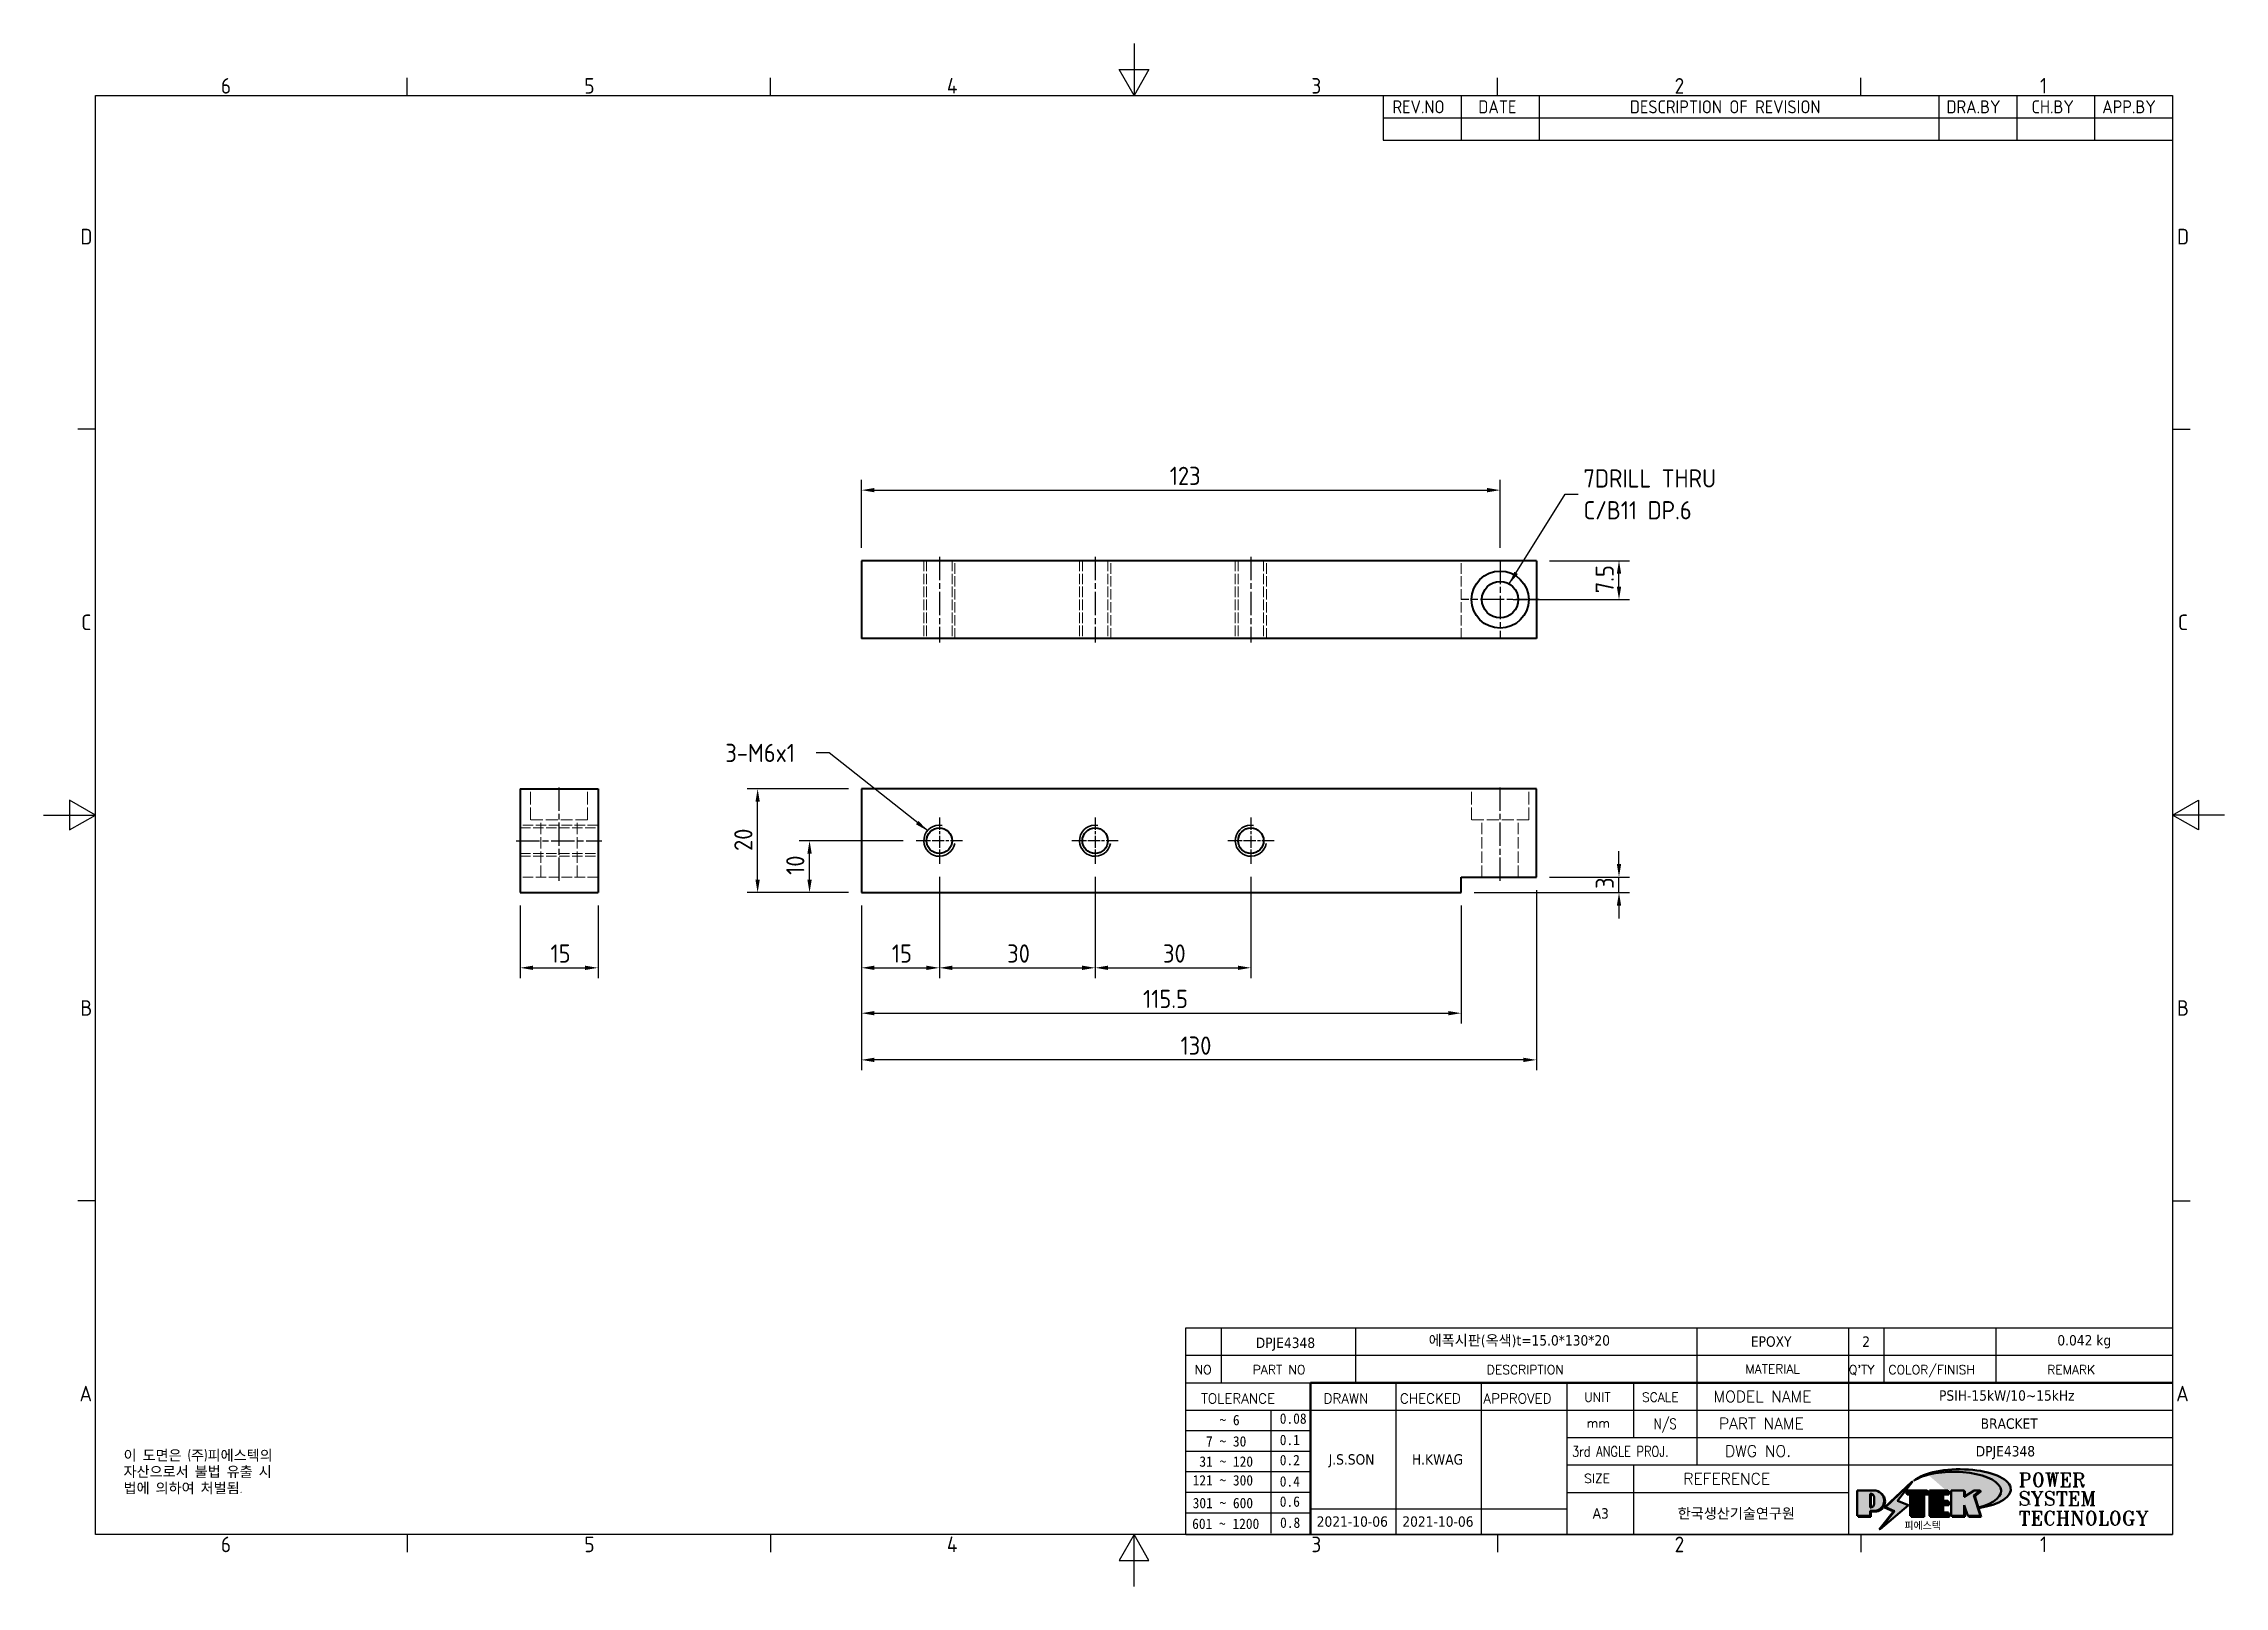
# Model space of a CAD drawing. Header units: millimetres. Extents: x 0 to 2375, y 0 to 3360.
# Drawn here: x 1510 to 1930, y 1507.4 to 1804.4 of the extents above; entities that cross this region are included whole.
import ezdxf
from ezdxf.enums import TextEntityAlignment as Align

# ---------------------------------------------------------------- set-up
doc = ezdxf.new("R2010")
doc.units = ezdxf.units.MM
doc.linetypes.add('DPJE4348$0$CHAIN', pattern=[0.35429999999999995, 0.2362, -0.0295, 0.0591, -0.0295])
doc.linetypes.add('DPJE4348$0$DASHED', pattern=[0.2067, 0.1654, -0.0413])
for name, color, linetype, lineweight in [('DPJE4348$0$가려진 것(ISO)', 2, 'DPJE4348$0$DASHED', 18), ('DPJE4348$0$가시적인 것(ISO)', 3, 'Continuous', 40), ('DPJE4348$0$가시적인 좁은 것(ISO)', 3, 'Continuous', 35), ('DPJE4348$0$경계(ISO)', 7, 'Continuous', 25), ('DPJE4348$0$기호(ISO)', 5, 'Continuous', 25), ('DPJE4348$0$제목(ISO)', 5, 'Continuous', 50), ('DPJE4348$0$중심 표식(ISO)', 1, 'Continuous', 25), ('DPJE4348$0$중심선(ISO)', 1, 'Continuous', 25), ('DPJE4348$0$치수(ISO)', 2, 'Continuous', 25), ('DPJE4348$0$해치(ISO)', 7, 'Continuous', 18)]:
    doc.layers.add(name, color=color, linetype=linetype, lineweight=lineweight)
doc.styles.add('DPJE4348$0$HAN_291', font='')
doc.styles.add('DPJE4348$0$HAN_370', font='', dxfattribs={"width": 2})
doc.styles.add('DPJE4348$0$ISO ProportionalPSTEK', font='isocp.shx')
doc.styles.add('DPJE4348$0$RC_284', font='ROMANC.shx')
doc.styles.add('DPJE4348$0$RC_287', font='ROMANC.shx')
doc.styles.add('DPJE4348$0$RC_292', font='ROMANC.shx')
doc.styles.add('DPJE4348$0$ROMANT_294', font='romant.shx')
doc.styles.add('DPJE4348$0$문자 텍스트_PSTEK_POSCO', font='isocp.shx')
doc.styles.add('DPJE4348$0$치수 텍스트_PSTEK_POSCO', font='isocp.shx')
doc.styles.add('DPJE4348$0$텍스트 스타일198', font='tahoma.ttf')
doc.styles.add('DPJE4348$0$텍스트 스타일333', font='ROMANC.shx', dxfattribs={"width": 0.800000011920929})
doc.styles.get('DPJE4348$0$HAN_291').set_extended_font_data('GulimChe')
doc.styles.get('DPJE4348$0$HAN_370').set_extended_font_data('GulimChe')
doc.dimstyles.new('DPJE4348$0$치수_PSTEK_POSCO', dxfattribs={"dimtxt": 3.5, "dimasz": 2.5, "dimexe": 2, "dimexo": 2.5, "dimgap": 1, "dimtad": 1, "dimrnd": 1e-08, "dimdsep": 46, "dimtxsty": 'DPJE4348$0$치수 텍스트_PSTEK_POSCO', "dimcen": 0.09, "dimdle": 10, "dimclrd": 7, "dimclre": 7, "dimclrt": 2, "dimadec": 1, "dimazin": 2, "dimtfac": 1, "dimtmove": 0, "dimatfit": 3, "dimfxl": 0, "dimtolj": 1, "dimlwd": -1, "dimlwe": -1, "dimarcsym": 0})
doc.dimstyles.new('DPJE4348$0$치수_PSTEK_POSCO$7', dxfattribs={"dimtxt": 3.5, "dimasz": 2.5, "dimexe": 2, "dimexo": 2.5, "dimgap": 1, "dimtad": 1, "dimrnd": 1e-08, "dimdsep": 46, "dimtxsty": 'DPJE4348$0$치수 텍스트_PSTEK_POSCO', "dimcen": 0.09, "dimdle": 10, "dimclrd": 7, "dimclre": 7, "dimclrt": 2, "dimadec": 1, "dimazin": 2, "dimtfac": 1, "dimtmove": 0, "dimatfit": 3, "dimfxl": 0, "dimtolj": 1, "dimlwd": -1, "dimlwe": -1, "dimarcsym": 0})

# ---------------------------------------------------------------- blocks, each defined once
blk = doc.blocks.new('DPJE4348$0$경계 Default Border')
at = {"layer": 'DPJE4348$0$경계(ISO)'}
for p, q in [((70, 287.0000076293945), (70, 290.4000091552734)), ((140, 287.0000076293945), (140, 290.4000091552734)), ((280, 287.0000076293945), (280, 290.4000091552734)), ((350, 287.0000076293945), (350, 290.4000091552734)), ((10, 222.7499961853027), (6.599999666213989, 222.7499961853027)), ((410, 222.7499961853027), (413.4000015258789, 222.7499961853027)), ((10, 74.25000190734863), (6.599999666213989, 74.25000190734863)), ((410, 74.25000190734863), (413.4000015258789, 74.25000190734863)), ((70, 10), (70, 6.599999666213989)), ((140, 10), (140, 6.599999666213989)), ((280, 10), (280, 6.599999666213989)), ((350, 10), (350, 6.599999666213989))]:
    blk.add_line(p, q, dxfattribs=at)
at = {"layer": 'DPJE4348$0$경계(ISO)', "flags": 128}
for points in [[(210, 297.0000076293945), (210, 287.0000076293945), (207.1132469177246, 292.0000076293945), (212.8867530822754, 292.0000076293945), (210, 287.0000076293945)], [(10, 10), (10, 287.0000076293945), (410, 287.0000076293945), (410, 10), (10, 10)], [(0, 148.5000038146973), (10, 148.5000038146973), (5, 151.3867473602295), (5, 145.6132507324219), (10, 148.5000038146973)], [(420, 148.5000038146973), (410, 148.5000038146973), (415, 151.3867473602295), (415, 145.6132507324219), (410, 148.5000038146973)], [(210, 0), (210, 10), (207.1132469177246, 5), (212.8867530822754, 5), (210, 10)]]:
    blk.add_lwpolyline(points, dxfattribs=at)
at = {"layer": 'DPJE4348$0$경계(ISO)', "color": 2, "char_height": 3.00000011920929, "attachment_point": 7, "style": 'DPJE4348$0$문자 텍스트_PSTEK_POSCO'}
for s, insert in [('6', (34.14453946055966, 287.3713945155963)), ('5', (104.1445394605597, 287.3713945155963)), ('4', (173.9734701308116, 287.4)), ('3', (244.1685395229535, 287.3713945155963)), ('2', (314.127739416884, 287.3713945155963)), ('1', (384.4860661041481, 287.4)), ('D', (7.078270083685684, 258.3463944559917)), ('D', (410.878270202895, 258.3463944559917)), ('C', (7.244539400955009, 184.0963944559917)), ('C', (411.0445395201643, 184.0963944559917)), ('B', (7.078270083685684, 109.8463944559917)), ('B', (410.878270202895, 109.8463944559917)), ('A', (6.914400698149937, 35.61784856929444)), ('A', (410.7144008173592, 35.61784856929444)), ('6', (34.14453946055966, 6.57139439638704)), ('5', (104.1445394605597, 6.57139439638704)), ('4', (173.9734701308116, 6.59999988079071)), ('3', (244.1685395229535, 6.57139439638704)), ('2', (314.127739416884, 6.57139439638704)), ('1', (384.4860661041481, 6.59999988079071))]:
    blk.add_mtext(s, dxfattribs=dict(at, insert=insert))
blk = doc.blocks.new('DPJE4348$0$제목 블록 PSTEK')
for color, points in [(252, [(317.2195697678507, 17.0593801673321), (322.0326348870767, 21.62682475217465), (322.2781991042243, 21.94392121864296), (317.0471853425802, 16.97985676345368), (318.7512090904202, 16.1899260703855), (316.0018030350395, 12.71868385740789), (316.3356552234328, 13.00206718743325), (318.9235935156908, 16.2694494742633)]), (5, [(321.6183518841322, 17.4193704504104), (319.5281351041078, 18.24969419629727), (322.4505835294948, 22.02344462252142), (317.2195697678507, 17.0593801673321), (318.9235935156908, 16.2694494742633), (316.1741874603099, 12.79820726128571)]), (1, [(324.4839107253602, 19.60711530335299), (325.2419748254881, 19.60711530335299), (325.2419748254881, 20.25857663940324), (321.2266040451076, 20.25857663940324), (321.2266040451076, 19.60711530335299), (321.9846681452406, 19.60711530335299), (321.9846681452406, 15.3430047401139), (324.4839107253602, 15.3430047401139)]), (252, [(321.9846681452406, 19.60711530335299), (321.4042753185749, 19.60711530335299), (321.4042753185749, 19.45905590879572), (321.9846681452406, 19.45905590879572)]), (252, [(324.6615819988275, 19.45905590879572), (325.4196460989604, 19.45905590879572), (325.4196460989604, 20.11051724484596), (325.2419748254881, 20.11051724484596), (325.2419748254881, 19.60711530335299), (324.4839107253602, 19.60711530335299), (324.4839107253602, 15.3430047401139), (322.1623394187076, 15.3430047401139), (322.1623394187076, 15.19494534555726), (324.6615819988275, 15.19494534555726)]), (1, [(329.2277337269622, 20.25857663940324), (325.65654113025, 20.25857663940324), (325.65654113025, 15.3430047401139), (329.3580259941756, 15.3430047401139), (329.3580259941756, 15.9944660761648), (328.1137701654877, 15.9944660761648), (328.1137701654877, 17.56360607323003), (329.2277337269622, 17.56360607323003), (329.2277337269622, 18.25543873810179), (328.1137701654877, 18.25543873810179), (328.1137701654877, 19.60711530335299), (329.2277337269622, 19.60711530335299)]), (252, [(328.2914414389548, 19.45905590879572), (329.4054050004294, 19.45905590879572), (329.4054050004294, 20.11051724484596), (329.2277337269622, 20.11051724484596), (329.2277337269622, 19.60711530335299), (328.1137701654877, 19.60711530335299), (328.1137701654877, 18.25543873810179), (328.2914414389548, 18.25543873810179)]), (252, [(328.2914414389548, 17.41554667867274), (329.4054050004294, 17.41554667867274), (329.4054050004294, 18.10737934354514), (329.2277337269622, 18.10737934354514), (329.2277337269622, 17.56360607323003), (328.1137701654877, 17.56360607323003), (328.1137701654877, 15.9944660761648), (328.2914414389548, 15.9944660761648)]), (1, [(332.3312149849806, 20.25857663940324), (329.8592894925411, 20.25857663940324), (329.8592894925411, 15.3430047401139), (332.3312149849806, 15.3430047401139), (332.3312149849806, 17.4318630164523), (333.0701931098801, 15.3430047401139), (335.4855464857051, 15.3430047401139), (334.2514536401189, 19.30614745124769), (335.4379594596742, 20.25857663940324), (334.3071782107978, 20.25857663940324), (332.3312149849806, 18.99741471888304)]), (252, [(332.5088862584528, 16.92964231796647), (332.3312149849806, 17.43186301645164), (332.3312149849806, 15.3430047401139), (330.0369607660135, 15.3430047401139), (330.0369607660135, 15.19494534555726), (332.5088862584528, 15.19494534555726)]), (252, [(332.5088862584528, 20.1105172448466), (332.3312149849806, 20.1105172448466), (332.3312149849806, 18.99741471888368), (332.5088862584528, 19.11081371413894)]), (252, [(335.6156307331414, 20.11051724484596), (335.2535118015555, 20.11051724484596), (334.2514536401189, 19.30614745124769), (335.4855464857051, 15.3430047401139), (333.1954852176545, 15.3430047401139), (333.2478643833523, 15.19494534555726), (335.6632177591723, 15.19494534555726), (334.4291249135862, 19.15808805669106)]), (252, [(329.5356972676428, 15.8464066816075), (329.3580259941756, 15.8464066816075), (329.3580259941756, 15.3430047401139), (325.8342124037171, 15.3430047401139), (325.8342124037171, 15.19494534555726), (329.5356972676428, 15.19494534555726)])]:
    blk.add_hatch(color=color).paths.add_polyline_path(points)
h = blk.add_hatch(color=1)
edge = h.paths.add_edge_path(flags=0)
edge.add_line((314.2242174273352, 19.60711530335299), (314.2242174273352, 17.00126995915134))
edge.add_line((314.2242174273352, 17.00126995915134), (314.3485873187598, 17.00126995915134))
edge.add_arc((314.3485873187598, 17.6527312952023), 0.6514613360509371, 270, 360)
edge.add_line((315.0000486548106, 17.6527312952023), (315.0000486548106, 18.95565396730211))
edge.add_arc((314.3485873187598, 18.95565396730212), 0.6514613360508712, 0, 90)
edge.add_line((314.3485873187598, 19.60711530335299), (314.2242174273352, 19.60711530335299))
edge = h.paths.add_edge_path()
edge.add_arc((314.9847713324306, 18.28938669179658), 1.969189947606664, 269.9999999999959, 450)
edge.add_line((314.9847713324306, 20.25857663940318), (311.7664314776902, 20.25857663940324))
edge.add_line((311.7664314776902, 20.25857663940324), (311.7664314776902, 15.3430047401139))
edge.add_line((311.7664314776902, 15.3430047401139), (314.2242174273352, 15.3430047401139))
edge.add_line((314.2242174273352, 15.3430047401139), (314.2242174273352, 16.32019674418991))
edge.add_line((314.2242174273352, 16.32019674418991), (314.9847713324307, 16.32019674418991))
h = blk.add_hatch(color=252)
edge = h.paths.add_edge_path()
edge.add_arc((314.9847713324309, 18.28938669179657), 1.969189947606666, 270, 406.8278729790604)
edge.add_arc((315.1624426058984, 18.1413272972396), 1.969189947606962, -90, 53.560984836317004, ccw=False)
edge.add_line((315.1624426058984, 16.17213734963263), (314.4018887008024, 16.17213734963263))
edge.add_line((314.4018887008024, 16.17213734963263), (314.4018887008024, 15.19494534555726))
edge.add_line((314.4018887008024, 15.19494534555726), (311.9441027511573, 15.19494534555726))
edge.add_line((311.9441027511573, 15.19494534555726), (311.9441027511573, 15.3430047401139))
edge.add_line((311.9441027511573, 15.3430047401139), (314.2242174273352, 15.3430047401139))
edge.add_line((314.2242174273352, 15.3430047401139), (314.2242174273352, 16.32019674418991))
edge.add_line((314.2242174273352, 16.32019674418991), (314.9847713324309, 16.32019674418991))
h = blk.add_hatch(color=252)
edge = h.paths.add_edge_path()
edge.add_line((314.4018887008024, 19.45905590879572), (314.5262585922315, 19.45905590879572))
edge.add_arc((314.5262585922314, 18.80759457274939), 0.6514613360463194, 60.4189348879147, 90.00000000000318, ccw=False)
edge.add_arc((314.3485873187602, 18.95565396730057), 0.6514613360524251, 39.96992292766206, 90.00000000009999)
edge.add_line((314.3485873187591, 19.60711530335307), (314.2242174273352, 19.60711530335298))
edge.add_line((314.2242174273352, 19.60711530335299), (314.2242174273352, 17.00126995915134))
edge.add_line((314.2242174273352, 17.00126995915134), (314.3485873187591, 17.00126995915134))
edge.add_arc((314.3485873187568, 17.652731295233), 0.6514613360816299, 270.0000000002, 274.6930825552478)
edge.add_line((314.4018887008024, 17.0034541317032), (314.4018887008024, 19.45905590879572))
at = {"layer": 'DPJE4348$0$해치(ISO)'}
h = blk.add_hatch(color=140, dxfattribs=at)
edge = h.paths.add_edge_path()
edge.add_ellipse((330.3660919371412, 20.15576403068321), major_axis=(9.100907360794343, 0), ratio=0.4069904968023172, start_angle=301.3098473703837, end_angle=507.7436900681698)
edge.add_ellipse((331.5340919371412, 20.4634168429492), major_axis=(-9.82350664112931, 0), ratio=0.3942600559756514, start_angle=111.51207141178469, end_angle=334.47025347086895, ccw=False)
edge.add_line((335.1363447531188, 16.8601935978785), (335.0955236905705, 16.99119398620872))
at = {"color": 180}
for p, q in [((182.475792979055, 11.79100474011392), (182.4757929790549, 51.56524660363496)), ((182.4757929790549, 51.56524660363496), (372.4757929537551, 51.56524660363496)), ((189.2651435055721, 51.56524660363496), (189.2651435055722, 41.00524660363494)), ((215.2152739891528, 41.00524660363494), (215.2152739891528, 51.56524660363496)), ((280.8758854511282, 51.56524660363496), (280.8758854511282, 41.00524660363494)), ((310.0881549537552, 51.56524660363496), (310.0881549537553, 41.00524660363494)), ((316.9044520275131, 51.56524660363496), (316.9044520275127, 41.00524660363494)), ((338.4566026226726, 51.56524660363496), (338.4566026226727, 41.00524660363494)), ((372.4757929537551, 51.56524660363496), (372.4757929537551, 11.79100474011389)), ((182.475792979055, 46.2852466036349), (372.4757929537551, 46.28524660363492)), ((182.475792979055, 41.00524660363493), (206.451475290024, 41.00524660363493)), ((222.9401812389276, 11.79100474011392), (222.9401812389276, 41.00524660363494)), ((239.4288871878316, 11.79100474011392), (239.4288871878316, 41.00524660363494)), ((255.9175931367356, 11.79100474011392), (255.9175931367356, 41.00524660363494)), ((268.6918866058747, 41.00524660363494), (268.6918866058747, 30.44524660363498)), ((280.8758854511282, 41.00524660363494), (280.8758854511282, 25.16524660363502)), ((310.088154953755, 41.00524660363494), (310.088154953755, 11.79100474011392)), ((182.475792979055, 35.72524660363497), (206.451475290024, 35.72524660363497)), ((198.8621818849491, 12.02524660363491), (198.8621818849491, 35.72524660363497)), ((206.451475290024, 35.72524660363497), (372.4757929537551, 35.72524660363497)), ((182.475792979055, 31.77524660363492), (206.451475290024, 31.77524660363492)), ((255.917593136736, 30.44524660363498), (372.4757929537552, 30.44524660363501)), ((182.475792979055, 27.82524660363487), (206.451475290024, 27.82524660363487)), ((182.475792979055, 23.87524660363505), (206.451475290024, 23.87524660363505)), ((255.9175931367359, 25.16524660363502), (372.4757929537552, 25.165246603635)), ((268.6918866058744, 25.16524660363502), (268.6918866058744, 11.79100474011392)), ((182.475792979055, 19.92524660363478), (206.451475290024, 19.92524660363478)), ((255.9175931367359, 19.88524660363481), (310.0881549537553, 19.88524660363481)), ((182.475792979055, 15.97524660363496), (206.451475290024, 15.97524660363496)), ((206.451475290024, 16.74100474011396), (255.9175931367359, 16.74100474011396)), ((182.475792979055, 11.79100474011392), (372.4757929537551, 11.79100474011389))]:
    blk.add_line(p, q, dxfattribs=at)
at = {"color": 7, "lineweight": 50}
for p, q in [((206.4514752900237, 11.79100474011392), (206.4514752900237, 41.00524660363494)), ((206.451475290024, 41.00524660363494), (372.4757929537551, 41.00524660363496))]:
    blk.add_line(p, q, dxfattribs=at)
at = {"color": 7}
for p, q in [((322.2781991042243, 21.94392121864296), (317.0471853425802, 16.97985676345368)), ((322.4505835294948, 22.02344462252142), (317.2195697678507, 17.0593801673321)), ((317.2195697678507, 17.0593801673321), (322.0326348870767, 21.62682475217465)), ((319.5281351041078, 18.24969419629727), (322.4505835294948, 22.02344462252142)), ((322.0326348870767, 21.62682475217465), (322.2781991042243, 21.94392121864296)), ((311.7664314776902, 20.25900474011391), (311.7664314776902, 15.34300474011391)), ((314.9847713324309, 20.25857663940324), (311.7664314776902, 20.25857663940324)), ((314.9847713324309, 20.25857663940324), (311.7664314776902, 20.25857663940324)), ((311.7664314776902, 20.25857663940324), (311.7664314776902, 15.3430047401139)), ((314.2242174273352, 17.00126995915134), (314.2242174273352, 19.60711530335299)), ((314.2242174273352, 19.60711530335299), (314.3485873187591, 19.60711530335299)), ((314.3485873187591, 19.60711530335299), (314.2242174273352, 19.60711530335299)), ((314.2242174273352, 19.60711530335299), (314.2242174273352, 17.00126995915134)), ((314.2242174273352, 17.00126995915134), (314.2242174273352, 19.60711530335299)), ((314.2242174273352, 19.60711530335299), (314.3485873187591, 19.60711530335299)), ((314.3485873187591, 17.00126995915134), (314.2242174273352, 17.00126995915134)), ((314.2242174273352, 17.00126995915134), (314.3485873187591, 17.00126995915134)), ((314.3485873187591, 17.00126995915134), (314.2242174273352, 17.00126995915134)), ((314.4018887008024, 19.45905590879572), (314.5262585922314, 19.45905590879572)), ((314.4018887008024, 17.0034541317032), (314.4018887008024, 19.45905590879572)), ((315.0000486548106, 18.95565396730275), (315.0000486548106, 17.65273129520161)), ((315.0000486548106, 18.95565396730275), (315.0000486548106, 17.65273129520161)), ((316.1741874603099, 12.79820726128571), (321.6183518841322, 17.4193704504104)), ((317.0471853425802, 16.97985676345368), (318.7512090904202, 16.1899260703855)), ((318.9235935156908, 16.2694494742633), (317.2195697678507, 17.0593801673321)), ((317.2195697678507, 17.0593801673321), (318.9235935156908, 16.2694494742633)), ((321.6183518841322, 17.4193704504104), (319.5281351041078, 18.24969419629727)), ((325.2419748254881, 20.25857663940324), (321.2266040451076, 20.25857663940324)), ((321.2266040451076, 20.25857663940324), (321.2266040451076, 19.60711530335299)), ((325.2419748254881, 20.25857663940324), (321.2266040451076, 20.25857663940324)), ((321.2266040451076, 20.25857663940324), (321.2266040451076, 19.60711530335299)), ((321.2266040451076, 19.60711530335299), (321.9846681452406, 19.60711530335299)), ((321.2266040451076, 19.60711530335299), (321.9846681452406, 19.60711530335299)), ((321.4042753185749, 19.60711530335299), (321.4042753185749, 19.45905590879572)), ((321.9846681452406, 19.60711530335299), (321.4042753185749, 19.60711530335299)), ((321.4042753185749, 19.45905590879572), (321.9846681452406, 19.45905590879572)), ((321.9846681452406, 19.60711530335299), (321.9846681452406, 15.3430047401139)), ((321.9846681452406, 19.45905590879572), (321.9846681452406, 19.60711530335299)), ((321.9846681452406, 19.60711530335299), (321.9846681452406, 15.3430047401139)), ((324.4839107253602, 19.60711530335299), (325.2419748254881, 19.60711530335299)), ((324.4839107253602, 15.3430047401139), (324.4839107253602, 19.60711530335299)), ((325.2419748254881, 19.60711530335299), (324.4839107253602, 19.60711530335299)), ((324.4839107253602, 19.60711530335299), (324.4839107253602, 15.3430047401139)), ((324.4839107253602, 19.60711530335299), (325.2419748254881, 19.60711530335299)), ((324.4839107253602, 15.3430047401139), (324.4839107253602, 19.60711530335299)), ((324.6615819988275, 19.45905590879572), (325.4196460989604, 19.45905590879572)), ((324.6615819988275, 15.19494534555726), (324.6615819988275, 19.45905590879572)), ((325.2419748254881, 19.60711530335299), (325.2419748254881, 20.25857663940324)), ((325.2419748254881, 19.60711530335299), (325.2419748254881, 20.25857663940324)), ((325.4196460989604, 20.11051724484596), (325.2419748254881, 20.11051724484596)), ((325.2419748254881, 20.11051724484596), (325.2419748254881, 19.60711530335299)), ((325.4196460989604, 19.45905590879572), (325.4196460989604, 20.11051724484596)), ((329.2277337269622, 20.25857663940324), (325.65654113025, 20.25857663940324)), ((325.65654113025, 20.25857663940324), (325.65654113025, 15.3430047401139)), ((325.65654113025, 20.25857663940324), (325.65654113025, 15.3430047401139)), ((329.2277337269622, 20.25857663940324), (325.65654113025, 20.25857663940324)), ((328.1137701654877, 18.25543873810179), (328.1137701654877, 19.60711530335299)), ((328.1137701654877, 19.60711530335299), (329.2277337269622, 19.60711530335299)), ((329.2277337269622, 19.60711530335299), (328.1137701654877, 19.60711530335299)), ((328.1137701654877, 19.60711530335299), (328.1137701654877, 18.25543873810179)), ((328.1137701654877, 18.25543873810179), (328.1137701654877, 19.60711530335299)), ((328.1137701654877, 19.60711530335299), (329.2277337269622, 19.60711530335299)), ((329.2277337269622, 18.25543873810179), (328.1137701654877, 18.25543873810179)), ((328.1137701654877, 18.25543873810179), (328.2914414389548, 18.25543873810179)), ((329.2277337269622, 18.25543873810179), (328.1137701654877, 18.25543873810179)), ((328.1137701654877, 17.56360607323003), (329.2277337269622, 17.56360607323003)), ((328.1137701654877, 15.9944660761648), (328.1137701654877, 17.56360607323003)), ((329.2277337269622, 17.56360607323003), (328.1137701654877, 17.56360607323003)), ((328.1137701654877, 17.56360607323003), (328.1137701654877, 15.9944660761648)), ((328.1137701654877, 17.56360607323003), (329.2277337269622, 17.56360607323003)), ((328.1137701654877, 15.9944660761648), (328.1137701654877, 17.56360607323003)), ((328.2914414389548, 18.25543873810179), (328.2914414389548, 19.45905590879572)), ((328.2914414389548, 19.45905590879572), (329.4054050004294, 19.45905590879572)), ((328.2914414389548, 15.9944660761648), (328.2914414389548, 17.41554667867274)), ((328.2914414389548, 17.41554667867274), (329.4054050004294, 17.41554667867274)), ((329.2277337269622, 19.60711530335299), (329.2277337269622, 20.25857663940324)), ((329.2277337269622, 19.60711530335299), (329.2277337269622, 20.25857663940324)), ((329.4054050004294, 20.11051724484596), (329.2277337269622, 20.11051724484596)), ((329.2277337269622, 20.11051724484596), (329.2277337269622, 19.60711530335299)), ((329.2277337269622, 17.56360607323003), (329.2277337269622, 18.25543873810179)), ((329.2277337269622, 17.56360607323003), (329.2277337269622, 18.25543873810179)), ((329.4054050004294, 18.10737934354514), (329.2277337269622, 18.10737934354514)), ((329.2277337269622, 18.10737934354514), (329.2277337269622, 17.56360607323003)), ((329.4054050004294, 19.45905590879572), (329.4054050004294, 20.11051724484596)), ((329.4054050004294, 17.41554667867274), (329.4054050004294, 18.10737934354514)), ((332.3312149849806, 20.25857663940324), (329.8592894925411, 20.25857663940324)), ((329.8592894925411, 20.25857663940324), (329.8592894925411, 15.3430047401139)), ((329.8592894925411, 20.25857663940324), (329.8592894925411, 15.3430047401139)), ((332.3312149849806, 20.25857663940324), (329.8592894925411, 20.25857663940324)), ((334.3071782107978, 20.25857663940324), (332.3312149849806, 18.99741471888304)), ((332.3312149849806, 18.99741471888304), (332.3312149849806, 20.25857663940324)), ((334.3071782107978, 20.25857663940324), (332.3312149849806, 18.99741471888304)), ((332.3312149849806, 18.99741471888304), (332.3312149849806, 20.25857663940324)), ((332.5088862584528, 20.1105172448466), (332.3312149849806, 20.1105172448466)), ((332.3312149849806, 20.1105172448466), (332.3312149849806, 18.99741471888368)), ((332.3312149849806, 18.99741471888368), (332.5088862584528, 19.11081371413894)), ((332.3312149849806, 17.4318630164523), (333.0701931098801, 15.3430047401139)), ((332.3312149849806, 15.3430047401139), (332.3312149849806, 17.4318630164523)), ((332.5088862584528, 16.92964231796647), (332.3312149849806, 17.43186301645164)), ((332.3312149849806, 17.43186301645164), (332.3312149849806, 15.3430047401139)), ((332.3312149849806, 17.4318630164523), (333.0701931098801, 15.3430047401139)), ((332.3312149849806, 15.3430047401139), (332.3312149849806, 17.4318630164523)), ((332.5088862584528, 19.11081371413894), (332.5088862584528, 20.1105172448466)), ((332.5088862584528, 15.19494534555726), (332.5088862584528, 16.92964231796647)), ((334.2514536401189, 19.30614745124769), (335.4379594596742, 20.25857663940324)), ((334.2514536401189, 19.30614745124769), (335.4379594596742, 20.25857663940324)), ((335.2535118015555, 20.11051724484596), (334.2514536401189, 19.30614745124769)), ((335.4855464857051, 15.3430047401139), (334.2514536401189, 19.30614745124769)), ((334.2514536401189, 19.30614745124769), (335.4855464857051, 15.3430047401139)), ((335.4855464857051, 15.3430047401139), (334.2514536401189, 19.30614745124769)), ((335.4379594596742, 20.25857663940324), (334.3071782107978, 20.25857663940324)), ((335.4379594596742, 20.25857663940324), (334.3071782107978, 20.25857663940324)), ((334.4291249135862, 19.15808805669104), (335.6156307331414, 20.11051724484596)), ((335.6632177591723, 15.19494534555726), (334.4291249135862, 19.15808805669104)), ((335.6156307331414, 20.11051724484596), (335.2535118015555, 20.11051724484596)), ((345.0447381189468, 17.50375595811051), (344.9867755289346, 17.689895936919)), ((311.7664314776902, 15.3430047401139), (314.2242174273352, 15.3430047401139)), ((311.7664314776902, 15.3430047401139), (314.2242174273352, 15.3430047401139)), ((314.2242174273352, 15.3430047401139), (311.9441027511573, 15.3430047401139)), ((311.9441027511573, 15.3430047401139), (311.9441027511573, 15.19494534555726)), ((311.9441027511573, 15.19494534555726), (314.4018887008024, 15.19494534555726)), ((314.2242174273352, 16.32019674418991), (314.9847713324309, 16.32019674418991)), ((314.2242174273352, 15.3430047401139), (314.2242174273352, 16.32019674418991)), ((314.9847713324309, 16.32019674418991), (314.2242174273352, 16.32019674418991)), ((314.2242174273352, 16.32019674418991), (314.2242174273352, 15.3430047401139)), ((314.2242174273352, 16.32019674418991), (314.9847713324309, 16.32019674418991)), ((314.2242174273352, 15.3430047401139), (314.2242174273352, 16.32019674418991)), ((314.4018887008024, 16.17213734963263), (315.162442605898, 16.17213734963263)), ((314.4018887008024, 15.19494534555726), (314.4018887008024, 16.17213734963263)), ((318.7512090904202, 16.1899260703855), (316.0018030350395, 12.71868385740789)), ((316.0018030350395, 12.71868385740789), (316.3356552234328, 13.00206718743325)), ((318.9235935156908, 16.2694494742633), (316.1741874603099, 12.79820726128571)), ((316.3356552234328, 13.00206718743325), (318.9235935156908, 16.2694494742633)), ((321.9846681452406, 15.3430047401139), (324.4839107253602, 15.3430047401139)), ((321.9846681452406, 15.3430047401139), (324.4839107253602, 15.3430047401139)), ((324.4839107253602, 15.3430047401139), (322.1623394187076, 15.3430047401139)), ((322.1623394187076, 15.3430047401139), (322.1623394187076, 15.19494534555726)), ((322.1623394187076, 15.19494534555726), (324.6615819988275, 15.19494534555726)), ((325.65654113025, 15.3430047401139), (329.3580259941756, 15.3430047401139)), ((325.65654113025, 15.3430047401139), (329.3580259941756, 15.3430047401139)), ((329.3580259941756, 15.3430047401139), (325.8342124037171, 15.3430047401139)), ((325.8342124037171, 15.3430047401139), (325.8342124037171, 15.19494534555726)), ((325.8342124037171, 15.19494534555726), (329.5356972676428, 15.19494534555726)), ((329.3580259941756, 15.9944660761648), (328.1137701654877, 15.9944660761648)), ((328.1137701654877, 15.9944660761648), (328.2914414389548, 15.9944660761648)), ((329.3580259941756, 15.9944660761648), (328.1137701654877, 15.9944660761648)), ((329.3580259941756, 15.3430047401139), (329.3580259941756, 15.9944660761648)), ((329.3580259941756, 15.3430047401139), (329.3580259941756, 15.9944660761648)), ((329.5356972676428, 15.8464066816075), (329.3580259941756, 15.8464066816075)), ((329.3580259941756, 15.8464066816075), (329.3580259941756, 15.3430047401139)), ((329.5356972676428, 15.19494534555726), (329.5356972676428, 15.8464066816075)), ((329.8592894925411, 15.3430047401139), (332.3312149849806, 15.3430047401139)), ((329.8592894925411, 15.3430047401139), (332.3312149849806, 15.3430047401139)), ((332.3312149849806, 15.3430047401139), (330.0369607660135, 15.3430047401139)), ((330.0369607660135, 15.3430047401139), (330.0369607660135, 15.19494534555726)), ((330.0369607660135, 15.19494534555726), (332.5088862584528, 15.19494534555726)), ((333.0701931098801, 15.3430047401139), (335.4855464857051, 15.3430047401139)), ((333.0701931098801, 15.3430047401139), (335.4855464857051, 15.3430047401139)), ((335.4855464857051, 15.3430047401139), (333.1954852176545, 15.3430047401139)), ((333.1954852176545, 15.3430047401139), (333.2478643833523, 15.19494534555726)), ((333.2478643833523, 15.19494534555726), (335.6632177591723, 15.19494534555726))]:
    blk.add_line(p, q, dxfattribs=at)
at = {"color": 5}
for p, q in [((322.4505835294948, 22.02344462252142), (317.2195697678507, 17.0593801673321)), ((319.5281351041078, 18.24969419629727), (322.4505835294948, 22.02344462252142)), ((316.1741874603099, 12.79820726128571), (321.6183518841322, 17.4193704504104)), ((317.2195697678507, 17.0593801673321), (318.9235935156908, 16.2694494742633)), ((321.6183518841322, 17.4193704504104), (319.5281351041078, 18.24969419629727)), ((318.9235935156908, 16.2694494742633), (316.1741874603099, 12.79820726128571))]:
    blk.add_line(p, q, dxfattribs=at)
at = {"color": 1}
for p, q in [((314.9847713324309, 20.25857663940324), (311.7664314776902, 20.25857663940324)), ((311.7664314776902, 20.25857663940324), (311.7664314776902, 15.3430047401139)), ((314.2242174273352, 17.00126995915134), (314.2242174273352, 19.60711530335299)), ((314.2242174273352, 19.60711530335299), (314.3485873187591, 19.60711530335299)), ((314.3485873187591, 17.00126995915134), (314.2242174273352, 17.00126995915134)), ((315.0000486548106, 18.95565396730275), (315.0000486548106, 17.65273129520161)), ((325.2419748254881, 20.25857663940324), (321.2266040451076, 20.25857663940324)), ((321.2266040451076, 20.25857663940324), (321.2266040451076, 19.60711530335299)), ((321.2266040451076, 19.60711530335299), (321.9846681452406, 19.60711530335299)), ((321.9846681452406, 19.60711530335299), (321.9846681452406, 15.3430047401139)), ((324.4839107253602, 19.60711530335299), (325.2419748254881, 19.60711530335299)), ((324.4839107253602, 15.3430047401139), (324.4839107253602, 19.60711530335299)), ((325.2419748254881, 19.60711530335299), (325.2419748254881, 20.25857663940324)), ((329.2277337269622, 20.25857663940324), (325.65654113025, 20.25857663940324)), ((325.65654113025, 20.25857663940324), (325.65654113025, 15.3430047401139)), ((328.1137701654877, 18.25543873810179), (328.1137701654877, 19.60711530335299)), ((328.1137701654877, 19.60711530335299), (329.2277337269622, 19.60711530335299)), ((329.2277337269622, 18.25543873810179), (328.1137701654877, 18.25543873810179)), ((328.1137701654877, 17.56360607323003), (329.2277337269622, 17.56360607323003)), ((328.1137701654877, 15.9944660761648), (328.1137701654877, 17.56360607323003)), ((329.2277337269622, 19.60711530335299), (329.2277337269622, 20.25857663940324)), ((329.2277337269622, 17.56360607323003), (329.2277337269622, 18.25543873810179)), ((332.3312149849806, 20.25857663940324), (329.8592894925411, 20.25857663940324)), ((329.8592894925411, 20.25857663940324), (329.8592894925411, 15.3430047401139)), ((334.3071782107978, 20.25857663940324), (332.3312149849806, 18.99741471888304)), ((332.3312149849806, 18.99741471888304), (332.3312149849806, 20.25857663940324)), ((332.3312149849806, 17.4318630164523), (333.0701931098801, 15.3430047401139)), ((332.3312149849806, 15.3430047401139), (332.3312149849806, 17.4318630164523)), ((334.2514536401189, 19.30614745124769), (335.4379594596742, 20.25857663940324)), ((335.4855464857051, 15.3430047401139), (334.2514536401189, 19.30614745124769)), ((335.4379594596742, 20.25857663940324), (334.3071782107978, 20.25857663940324)), ((311.7664314776902, 15.3430047401139), (314.2242174273352, 15.3430047401139)), ((314.2242174273352, 16.32019674418991), (314.9847713324309, 16.32019674418991)), ((314.2242174273352, 15.3430047401139), (314.2242174273352, 16.32019674418991)), ((321.9846681452406, 15.3430047401139), (324.4839107253602, 15.3430047401139)), ((325.65654113025, 15.3430047401139), (329.3580259941756, 15.3430047401139)), ((329.3580259941756, 15.9944660761648), (328.1137701654877, 15.9944660761648)), ((329.3580259941756, 15.3430047401139), (329.3580259941756, 15.9944660761648)), ((329.8592894925411, 15.3430047401139), (332.3312149849806, 15.3430047401139)), ((333.0701931098801, 15.3430047401139), (335.4855464857051, 15.3430047401139))]:
    blk.add_line(p, q, dxfattribs=at)
at = {"color": 7}
for centre, radius, start, end in [((314.3485873187598, 18.95565396730211), 0.6514613360508712, 0, 90), ((314.3485873187602, 18.95565396730057), 0.6514613360524251, 39.96992292766117, 90), ((314.3485873187598, 18.95565396730212), 0.6514613360508712, 0, 90), ((314.3485873187597, 17.65273129520228), 0.6514613360509381, 270, 0), ((314.3485873187598, 17.6527312952023), 0.6514613360509381, 270, 0), ((314.3485873187568, 17.652731295233), 0.6514613360816299, 270, 274.6930825552478), ((314.5262585922314, 18.80759457274939), 0.6514613360463193, 60.41893488791137, 90), ((314.9847713324309, 18.28938669179658), 1.969189947606665, 270, 90), ((314.9847713324309, 18.28938669179658), 1.969189947606665, 270, 90), ((314.9847713324307, 18.2893866917965), 1.969189947606594, 270, 46.82787297909833), ((315.1624426058984, 18.1413272972396), 1.969189947606961, 270, 53.56098483636067)]:
    blk.add_arc(centre, radius, start, end, dxfattribs=at)
at = {"color": 1}
for centre, radius, start, end in [((314.3485873187598, 18.95565396730211), 0.6514613360508712, 0, 90), ((314.3485873187598, 17.6527312952023), 0.6514613360509381, 270, 0), ((314.9847713324309, 18.28938669179657), 1.969189947606665, 270, 90)]:
    blk.add_arc(centre, radius, start, end, dxfattribs=at)
at = {"layer": 'DPJE4348$0$제목(ISO)', "lineweight": 18}
blk.add_line((182.475792979055, 35.72500474011393), (182.475792979055, 11.79100474011392), dxfattribs=at)
at = {"layer": 'DPJE4348$0$제목(ISO)'}
for p, q in [((322.2781991042243, 21.94392121864296), (317.0471853425802, 16.97985676345368)), ((322.4505835294948, 22.02344462252142), (317.2195697678507, 17.0593801673321)), ((317.2195697678507, 17.0593801673321), (322.0326348870767, 21.62682475217465)), ((319.5281351041078, 18.24969419629727), (322.4505835294948, 22.02344462252142)), ((322.0326348870767, 21.62682475217465), (322.2781991042243, 21.94392121864296)), ((314.9847713324306, 20.25857663940324), (311.7664314776902, 20.25857663940324)), ((311.7664314776902, 20.25857663940324), (311.7664314776902, 15.3430047401139)), ((314.2242174273352, 17.00126995915134), (314.2242174273352, 19.60711530335299)), ((314.2242174273352, 19.60711530335299), (314.3485873187598, 19.60711530335299)), ((314.3485873187591, 19.60711530335299), (314.2242174273352, 19.60711530335299)), ((314.2242174273352, 19.60711530335299), (314.2242174273352, 17.00126995915134)), ((314.3485873187598, 17.00126995915134), (314.2242174273352, 17.00126995915134)), ((314.2242174273352, 17.00126995915134), (314.3485873187591, 17.00126995915134)), ((314.4018887008024, 19.45905590879572), (314.5262585922314, 19.45905590879572)), ((314.4018887008024, 17.0034541317032), (314.4018887008024, 19.45905590879572)), ((315.0000486548106, 18.95565396730211), (315.0000486548106, 17.6527312952023)), ((316.1741874603099, 12.79820726128571), (321.6183518841322, 17.4193704504104)), ((317.0471853425802, 16.97985676345368), (318.7512090904202, 16.1899260703855)), ((317.2195697678507, 17.0593801673321), (318.9235935156908, 16.2694494742633)), ((318.9235935156908, 16.2694494742633), (317.2195697678507, 17.0593801673321)), ((321.6183518841322, 17.4193704504104), (319.5281351041078, 18.24969419629727)), ((325.2419748254881, 20.25857663940324), (321.2266040451076, 20.25857663940324)), ((321.2266040451076, 20.25857663940324), (321.2266040451076, 19.60711530335299)), ((321.2266040451076, 19.60711530335299), (321.9846681452406, 19.60711530335299)), ((321.9846681452406, 19.60711530335299), (321.4042753185749, 19.60711530335299)), ((321.4042753185749, 19.60711530335299), (321.4042753185749, 19.45905590879572)), ((321.4042753185749, 19.45905590879572), (321.9846681452406, 19.45905590879572)), ((321.9846681452406, 19.60711530335299), (321.9846681452406, 15.3430047401139)), ((321.9846681452406, 19.45905590879572), (321.9846681452406, 19.60711530335299)), ((324.4839107253602, 19.60711530335299), (325.2419748254881, 19.60711530335299)), ((324.4839107253602, 15.3430047401139), (324.4839107253602, 19.60711530335299)), ((325.2419748254881, 19.60711530335299), (324.4839107253602, 19.60711530335299)), ((324.4839107253602, 19.60711530335299), (324.4839107253602, 15.3430047401139)), ((324.6615819988275, 19.45905590879572), (325.4196460989604, 19.45905590879572)), ((324.6615819988275, 15.19494534555726), (324.6615819988275, 19.45905590879572)), ((325.2419748254881, 19.60711530335299), (325.2419748254881, 20.25857663940324)), ((325.4196460989604, 20.11051724484596), (325.2419748254881, 20.11051724484596)), ((325.2419748254881, 20.11051724484596), (325.2419748254881, 19.60711530335299)), ((325.4196460989604, 19.45905590879572), (325.4196460989604, 20.11051724484596)), ((329.2277337269622, 20.25857663940324), (325.65654113025, 20.25857663940324)), ((325.65654113025, 20.25857663940324), (325.65654113025, 15.3430047401139)), ((328.1137701654877, 18.25543873810179), (328.1137701654877, 19.60711530335299)), ((328.1137701654877, 19.60711530335299), (329.2277337269622, 19.60711530335299)), ((329.2277337269622, 19.60711530335299), (328.1137701654877, 19.60711530335299)), ((328.1137701654877, 19.60711530335299), (328.1137701654877, 18.25543873810179)), ((329.2277337269622, 18.25543873810179), (328.1137701654877, 18.25543873810179)), ((328.1137701654877, 18.25543873810179), (328.2914414389548, 18.25543873810179)), ((328.1137701654877, 15.9944660761648), (328.1137701654877, 17.56360607323003)), ((328.1137701654877, 17.56360607323003), (329.2277337269622, 17.56360607323003)), ((329.2277337269622, 17.56360607323003), (328.1137701654877, 17.56360607323003)), ((328.1137701654877, 17.56360607323003), (328.1137701654877, 15.9944660761648)), ((328.2914414389548, 19.45905590879572), (329.4054050004294, 19.45905590879572)), ((328.2914414389548, 18.25543873810179), (328.2914414389548, 19.45905590879572)), ((328.2914414389548, 17.41554667867274), (329.4054050004294, 17.41554667867274)), ((328.2914414389548, 15.9944660761648), (328.2914414389548, 17.41554667867274)), ((329.2277337269622, 19.60711530335299), (329.2277337269622, 20.25857663940324)), ((329.4054050004294, 20.11051724484596), (329.2277337269622, 20.11051724484596)), ((329.2277337269622, 20.11051724484596), (329.2277337269622, 19.60711530335299)), ((329.2277337269622, 17.56360607323003), (329.2277337269622, 18.25543873810179)), ((329.4054050004294, 18.10737934354514), (329.2277337269622, 18.10737934354514)), ((329.2277337269622, 18.10737934354514), (329.2277337269622, 17.56360607323003)), ((329.4054050004294, 19.45905590879572), (329.4054050004294, 20.11051724484596)), ((329.4054050004294, 17.41554667867274), (329.4054050004294, 18.10737934354514)), ((332.3312149849806, 20.25857663940324), (329.8592894925411, 20.25857663940324)), ((329.8592894925411, 20.25857663940324), (329.8592894925411, 15.3430047401139)), ((334.3071782107978, 20.25857663940324), (332.3312149849806, 18.99741471888304)), ((332.3312149849806, 18.99741471888304), (332.3312149849806, 20.25857663940324)), ((332.5088862584528, 20.1105172448466), (332.3312149849806, 20.1105172448466)), ((332.3312149849806, 20.1105172448466), (332.3312149849806, 18.99741471888368)), ((332.3312149849806, 18.99741471888368), (332.5088862584528, 19.11081371413894)), ((332.3312149849806, 15.3430047401139), (332.3312149849806, 17.4318630164523)), ((332.3312149849806, 17.4318630164523), (333.0701931098801, 15.3430047401139)), ((332.5088862584528, 16.92964231796647), (332.3312149849806, 17.43186301645164)), ((332.3312149849806, 17.43186301645164), (332.3312149849806, 15.3430047401139)), ((332.5088862584528, 19.11081371413894), (332.5088862584528, 20.1105172448466)), ((332.5088862584528, 15.19494534555726), (332.5088862584528, 16.92964231796647)), ((334.2514536401189, 19.30614745124769), (335.4379594596742, 20.25857663940324)), ((335.2535118015555, 20.11051724484596), (334.2514536401189, 19.30614745124769)), ((335.4855464857051, 15.3430047401139), (334.2514536401189, 19.30614745124769)), ((334.2514536401189, 19.30614745124769), (335.4855464857051, 15.3430047401139)), ((335.4379594596742, 20.25857663940324), (334.3071782107978, 20.25857663940324)), ((334.4291249135862, 19.15808805669106), (335.6156307331414, 20.11051724484596)), ((335.6632177591723, 15.19494534555726), (334.4291249135862, 19.15808805669106)), ((335.6156307331414, 20.11051724484596), (335.2535118015555, 20.11051724484596)), ((311.7664314776902, 15.3430047401139), (314.2242174273352, 15.3430047401139)), ((314.2242174273352, 15.3430047401139), (311.9441027511573, 15.3430047401139)), ((311.9441027511573, 15.3430047401139), (311.9441027511573, 15.19494534555726)), ((311.9441027511573, 15.19494534555726), (314.4018887008024, 15.19494534555726)), ((314.2242174273352, 15.3430047401139), (314.2242174273352, 16.32019674418991)), ((314.2242174273352, 16.32019674418991), (314.9847713324307, 16.32019674418991)), ((314.9847713324309, 16.32019674418991), (314.2242174273352, 16.32019674418991)), ((314.2242174273352, 16.32019674418991), (314.2242174273352, 15.3430047401139)), ((314.4018887008024, 15.19494534555726), (314.4018887008024, 16.17213734963263)), ((314.4018887008024, 16.17213734963263), (315.1624426058984, 16.17213734963263)), ((318.7512090904202, 16.1899260703855), (316.0018030350395, 12.71868385740789)), ((316.0018030350395, 12.71868385740789), (316.3356552234328, 13.00206718743325)), ((318.9235935156908, 16.2694494742633), (316.1741874603099, 12.79820726128571)), ((316.3356552234328, 13.00206718743325), (318.9235935156908, 16.2694494742633)), ((321.9846681452406, 15.3430047401139), (324.4839107253602, 15.3430047401139)), ((324.4839107253602, 15.3430047401139), (322.1623394187076, 15.3430047401139)), ((322.1623394187076, 15.3430047401139), (322.1623394187076, 15.19494534555726)), ((322.1623394187076, 15.19494534555726), (324.6615819988275, 15.19494534555726)), ((325.65654113025, 15.3430047401139), (329.3580259941756, 15.3430047401139)), ((329.3580259941756, 15.3430047401139), (325.8342124037171, 15.3430047401139)), ((325.8342124037171, 15.3430047401139), (325.8342124037171, 15.19494534555726)), ((325.8342124037171, 15.19494534555726), (329.5356972676428, 15.19494534555726)), ((329.3580259941756, 15.9944660761648), (328.1137701654877, 15.9944660761648)), ((328.1137701654877, 15.9944660761648), (328.2914414389548, 15.9944660761648)), ((329.3580259941756, 15.3430047401139), (329.3580259941756, 15.9944660761648)), ((329.5356972676428, 15.8464066816075), (329.3580259941756, 15.8464066816075)), ((329.3580259941756, 15.8464066816075), (329.3580259941756, 15.3430047401139)), ((329.5356972676428, 15.19494534555726), (329.5356972676428, 15.8464066816075)), ((329.8592894925411, 15.3430047401139), (332.3312149849806, 15.3430047401139)), ((332.3312149849806, 15.3430047401139), (330.0369607660135, 15.3430047401139)), ((330.0369607660135, 15.3430047401139), (330.0369607660135, 15.19494534555726)), ((330.0369607660135, 15.19494534555726), (332.5088862584528, 15.19494534555726)), ((333.0701931098801, 15.3430047401139), (335.4855464857051, 15.3430047401139)), ((335.4855464857051, 15.3430047401139), (333.1954852176545, 15.3430047401139)), ((333.1954852176545, 15.3430047401139), (333.2478643833523, 15.19494534555726)), ((333.2478643833523, 15.19494534555726), (335.6632177591723, 15.19494534555726))]:
    blk.add_line(p, q, dxfattribs=at)
at = {"layer": 'DPJE4348$0$제목(ISO)', "color": 4}
blk.add_line((335.1363447531188, 16.8601935978785), (335.0955236905705, 16.99119398620872), dxfattribs=at)
at = {"layer": 'DPJE4348$0$제목(ISO)'}
for centre, radius, start, end in [((314.3485873187598, 18.95565396730212), 0.6514613360508712, 0, 90), ((314.3485873187602, 18.95565396730057), 0.6514613360524251, 39.96992292766117, 90), ((314.3485873187598, 17.6527312952023), 0.6514613360509371, 270, 0), ((314.3485873187568, 17.652731295233), 0.6514613360816299, 270, 274.6930825552478), ((314.5262585922314, 18.80759457274939), 0.6514613360463193, 60.41893488791137, 90), ((314.9847713324306, 18.28938669179658), 1.969189947606664, 46.82787297909431, 90), ((314.9847713324307, 18.2893866917965), 1.969189947606594, 270, 46.82787297909833), ((314.9847713324309, 18.28938669179657), 1.969189947606666, 270, 46.8278729790603), ((315.1624426058984, 18.1413272972396), 1.969189947606962, 270, 53.56098483631701)]:
    blk.add_arc(centre, radius, start, end, dxfattribs=at)
at = {"layer": 'DPJE4348$0$제목(ISO)', "color": 4}
for centre, major_axis, ratio, start_param, end_param in [((331.5340919371412, 20.4634168429492), (9.82350664112931, 0), 0.3942600559756514, 5.087845455444478, 8.97919982663645), ((330.3660919371412, 20.15576403068321), (9.100907360794343, 0), 0.4069904968023172, 5.258848905294775, 8.861799147915196)]:
    blk.add_ellipse(centre, major_axis=major_axis, ratio=ratio, start_param=start_param, end_param=end_param, dxfattribs=at)
at = {"color": 2}
for s, height, style, p in [('NO', 1.742399930953979, 'DPJE4348$0$RC_284', (184.135398793432, 42.62317362549192)), ('PART NO', 1.742399930953979, 'DPJE4348$0$RC_284', (195.3359407378685, 42.62317362549192)), ('DESCRIPTION', 1.742399930953979, 'DPJE4348$0$RC_284', (240.4025565652523, 42.62317362549192)), ("Q'TY", 1.742399930953979, 'DPJE4348$0$RC_284', (310.1440786515383, 42.62317362549192)), ('COLOR/FINISH', 1.742399930953979, 'DPJE4348$0$RC_284', (317.7725341324144, 42.62317362549192)), ('REMARK', 1.742399930953979, 'DPJE4348$0$RC_284', (348.346649953877, 42.62317362549192)), (' TOLERANCE', 1.899999976158142, 'DPJE4348$0$RC_287', (184.0872874387979, 37.00893196870329)), ('DRAWN', 1.899999976158142, 'DPJE4348$0$RC_287', (208.9766620976279, 37.00893196870329)), ('CHECKED', 1.899999976158142, 'DPJE4348$0$RC_287', (223.6856844514997, 37.00893196870329)), ('APPROVED', 1.899999976158142, 'DPJE4348$0$RC_287', (239.7795453577791, 37.00893196870329)), ('UNIT', 1.742399930953979, 'DPJE4348$0$RC_284', (259.1652673287452, 37.34317362549218)), ('SCALE', 1.742399930953979, 'DPJE4348$0$RC_284', (270.2934779252897, 37.34317362549218)), ('MODEL NAME', 2.178000062704086, 'DPJE4348$0$RC_292', (284.096330289083, 37.25462520371384)), ('    ~ 6', 2.000000029802322, 'DPJE4348$0$HAN_291', (183.7721304966814, 32.8176515608431)), ('0.08', 2.000000029802322, 'DPJE4348$0$HAN_291', (200.5467345600617, 33.09873600004101)), ('PART NAME', 2.178000062704086, 'DPJE4348$0$RC_292', (285.1416959765849, 32.03045329421792)), ('  7 ~ 30', 2.000000029802322, 'DPJE4348$0$HAN_291', (183.7721304966814, 28.70538114822415)), ('0.1', 2.000000029802322, 'DPJE4348$0$HAN_291', (200.5467345600617, 28.98646558742206)), ('mm', 1.742399930953979, 'DPJE4348$0$RC_284', (259.6505418159997, 32.3543089683787)), (' 31 ~ 120', 2.000000029802322, 'DPJE4348$0$HAN_291', (183.7721304966814, 24.82628181916237)), ('0.2', 2.000000029802322, 'DPJE4348$0$HAN_291', (200.5467345600617, 25.10736625836028)), (' DWG NO.', 2.178000062704086, 'DPJE4348$0$RC_292', (284.8124284083233, 26.75045329421772)), ('121 ~ 300', 2.000000029802322, 'DPJE4348$0$HAN_291', (183.7721304966814, 21.21401206133254)), ('0.4', 2.000000029802322, 'DPJE4348$0$HAN_291', (200.5467345600617, 20.99509650053045)), ('SIZE', 1.742399930953979, 'DPJE4348$0$RC_284', (259.1652673287452, 21.69497768947366)), ('REFERENCE', 2.178000062704086, 'DPJE4348$0$RC_292', (278.2741065029841, 21.43214925458022)), ('301 ~ 600', 2.000000029802322, 'DPJE4348$0$HAN_291', (183.7721304966814, 16.83491273227077)), ('0.6', 2.000000029802322, 'DPJE4348$0$HAN_291', (200.5467345600617, 17.11599717146868)), ('601 ~ 1200', 2.000000029802322, 'DPJE4348$0$HAN_291', (183.6802025156883, 12.84759660881125)), ('0.8', 2.000000029802322, 'DPJE4348$0$HAN_291', (200.6097246063884, 13.05732192299702))]:
    blk.add_text(s, height=height, dxfattribs=dict(at, style=style)).set_placement(p)
at = {"color": 2, "style": 'DPJE4348$0$RC_284'}
blk.add_text('MATERIAL', height=1.742399930953979, dxfattribs=at).set_placement((295.4820202024417, 43.64524660363492), align=Align.MIDDLE_CENTER)
at = {"color": 7, "style": 'DPJE4348$0$텍스트 스타일333', "width": 0.7999999523162842}
blk.add_text('N/S', height=2.000000029802322, dxfattribs=at).set_placement((274.7838860285014, 33.08524660363496), align=Align.MIDDLE_CENTER)
at = {"color": 2, "style": 'DPJE4348$0$텍스트 스타일333', "width": 0.7999999523162842}
blk.add_text('3rd ANGLE PROJ.', height=2.000000029802322, dxfattribs=at).set_placement((256.8430306642954, 26.76148381654429))
at = {"color": 7, "style": 'DPJE4348$0$ROMANT_294'}
for s, p in [('POWER', (342.82727231297, 20.97115304607566)), ('SYSTEM', (342.82727231297, 17.3284636719184)), ('TECHNOLOGY', (342.82727231297, 13.57194088644453))]:
    blk.add_text(s, height=2.700000107288361, dxfattribs=at).set_placement(p)
at = {"color": 7, "insert": (320.8519732224835, 14.21236326823155), "char_height": 1.400000005960464, "attachment_point": 1, "line_spacing_factor": 0.3319999873638153, "style": 'DPJE4348$0$HAN_370'}
blk.add_mtext('\\fHY견고딕|b0|i0;\\H1.4000;피에스텍', dxfattribs=at)
at = {"layer": 'DPJE4348$0$제목(ISO)', "color": 7, "style": 'DPJE4348$0$텍스트 스타일198'}
for tag, p in [('설명_001', (229.2260839200747, 48.15254980701407)), ('질량\\P3;_001', (350.3046145639351, 48.1643332276222)), ('부품_번호_001', (195.9273773066897, 47.68004260027597)), ('재질_001', (291.2778562714267, 47.92524658873383)), ("3._Q'TY_001", (312.7327037478922, 47.90442724658342)), ('1._MODEL_NAME_001', (327.5112644911985, 37.53784565107739)), ('제목_001', (335.5349605450116, 32.12134216388962)), ('설계자_001', (209.9617784961493, 25.2331256569733)), ('점검자_001', (226.0119350765306, 25.23446884033784)), ('부품_번호_001', (334.5866175599215, 26.80524658873385)), ('시트_크기_001', (260.8070904198416, 14.8381256569732)), ('프로젝트_001', (277.1876237937241, 14.84345188874365)), ('작성_날짜_001', (207.661576984372, 13.26600472521278)), ('점검_날짜_001', (224.150282933276, 13.26600472521278))]:
    blk.add_attdef(tag, p, '', height=2.000000029802322, dxfattribs=at)
for tag, p in [('4._COLOR', (327.6805273250926, 48.92524660363493)), ('엔지니어링_승인자', (247.673240162284, 26.23312567187446)), ('엔지니어링_승인_날짜', (247.6732401622839, 14.26600474011394))]:
    blk.add_attdef(tag, text='', height=2.000000029802322, dxfattribs=at).set_placement(p, align=Align.MIDDLE_CENTER)
blk = doc.blocks.new('DPJE4348$0$리비전 내역')
at = {"layer": 'DPJE4348$0$기호(ISO)'}
for p, q in [((258, 287.0000076293945), (410, 287.0000076293945)), ((258, 287.0000076293945), (258, 282.7200076293945)), ((273, 287.0000076293945), (273, 282.7200076293945)), ((288, 287.0000076293945), (288, 282.7200076293945)), ((365, 287.0000076293945), (365, 282.7200076293945)), ((380, 287.0000076293945), (380, 282.7200076293945)), ((395, 287.0000076293945), (395, 282.7200076293945)), ((410, 287.0000076293945), (410, 282.7200076293945)), ((258, 282.7200076293945), (410, 282.7200076293945)), ((258, 282.7200076293945), (258, 278.4400076293945)), ((273, 282.7200076293945), (273, 278.4400076293945)), ((288, 282.7200076293945), (288, 278.4400076293945)), ((365, 282.7200076293945), (365, 278.4400076293945)), ((380, 282.7200076293945), (380, 278.4400076293945)), ((395, 282.7200076293945), (395, 278.4400076293945)), ((410, 282.7200076293945), (410, 278.4400076293945)), ((258, 278.4400076293945), (410, 278.4400076293945))]:
    blk.add_line(p, q, dxfattribs=at)
at = {"layer": 'DPJE4348$0$기호(ISO)', "color": 2, "char_height": 2.5, "attachment_point": 7, "style": 'DPJE4348$0$ISO ProportionalPSTEK'}
for s, insert in [('REV.NO', (259.7871163682308, 283.5831900503393)), ('DATE', (276.3142317728366, 283.5831900503393)), ('DESCRIPTION OF REVISION', (305.5070204333629, 283.5831900503393)), ('DRA.BY', (366.4757339553204, 283.5831900503393)), ('CH.BY', (382.8642915086117, 283.5831900503393)), ('APP.BY', (396.4777339604404, 283.5831900503393))]:
    blk.add_mtext(s, dxfattribs=dict(at, insert=insert))
blk = doc.blocks.new('*D194')
at = {"layer": 'Defpoints', "color": 0}
for p in [(172.5131629520055, 139.0908754985441), (157.5131629520055, 133.5493754985441), (172.5131629520055, 119.0816407621013)]:
    blk.add_point(p, dxfattribs=at)
at = {"layer": 'DPJE4348$0$치수(ISO)', "color": 7}
for p, q in [((172.5131629520055, 136.5908754985441), (172.5131629520055, 117.0816407621013)), ((157.5131629520055, 131.0493754985441), (157.5131629520055, 117.0816407621013)), ((160.0131629520055, 119.0816407621013), (170.0131629520055, 119.0816407621013))]:
    blk.add_line(p, q, dxfattribs=at)
for points in [[(160.0131629520055, 119.498307428768), (160.0131629520055, 118.6649740954346), (157.5131629520055, 119.0816407621013)], [(170.0131629520055, 119.498307428768), (170.0131629520055, 118.6649740954346), (172.5131629520055, 119.0816407621013)]]:
    blk.add_solid(points, dxfattribs=at)
at = {"layer": 'DPJE4348$0$치수(ISO)', "color": 2, "insert": (163.3656755785902, 121.8316407621013), "char_height": 3.5, "attachment_point": 4, "style": 'DPJE4348$0$치수 텍스트_PSTEK_POSCO'}
blk.add_mtext('\\A1;15', dxfattribs=at)
blk = doc.blocks.new('*D195')
at = {"layer": 'Defpoints', "color": 0}
for p in [(172.5131629520055, 139.0908754985441), (202.5131629520055, 139.0908754985441), (202.5131629520055, 119.0816407621013)]:
    blk.add_point(p, dxfattribs=at)
at = {"layer": 'DPJE4348$0$치수(ISO)', "color": 7}
for p, q in [((172.5131629520055, 136.5908754985441), (172.5131629520055, 117.0816407621013)), ((202.5131629520055, 136.5908754985441), (202.5131629520055, 117.0816407621013)), ((175.0131629520055, 119.0816407621013), (200.0131629520055, 119.0816407621013))]:
    blk.add_line(p, q, dxfattribs=at)
for points in [[(175.0131629520055, 119.498307428768), (175.0131629520055, 118.6649740954346), (172.5131629520055, 119.0816407621013)], [(200.0131629520055, 119.498307428768), (200.0131629520055, 118.6649740954346), (202.5131629520055, 119.0816407621013)]]:
    blk.add_solid(points, dxfattribs=at)
at = {"layer": 'DPJE4348$0$치수(ISO)', "color": 2, "insert": (185.5867849992496, 121.8316407621013), "char_height": 3.5, "attachment_point": 4, "style": 'DPJE4348$0$치수 텍스트_PSTEK_POSCO'}
blk.add_mtext('\\A1;30', dxfattribs=at)
blk = doc.blocks.new('*D196')
at = {"layer": 'Defpoints', "color": 0}
for p in [(202.5131629520055, 139.0908754985441), (232.5131629520055, 139.0908754985441), (232.5131629520055, 119.0816407621013)]:
    blk.add_point(p, dxfattribs=at)
at = {"layer": 'DPJE4348$0$치수(ISO)', "color": 7}
for p, q in [((202.5131629520055, 136.5908754985441), (202.5131629520055, 117.0816407621013)), ((232.5131629520055, 136.5908754985441), (232.5131629520055, 117.0816407621013)), ((205.0131629520055, 119.0816407621013), (230.0131629520055, 119.0816407621013))]:
    blk.add_line(p, q, dxfattribs=at)
for points in [[(205.0131629520055, 119.498307428768), (205.0131629520055, 118.6649740954346), (202.5131629520055, 119.0816407621013)], [(230.0131629520055, 119.498307428768), (230.0131629520055, 118.6649740954346), (232.5131629520055, 119.0816407621013)]]:
    blk.add_solid(points, dxfattribs=at)
at = {"layer": 'DPJE4348$0$치수(ISO)', "color": 2, "insert": (215.5867849992496, 121.8316407621013), "char_height": 3.5, "attachment_point": 4, "style": 'DPJE4348$0$치수 텍스트_PSTEK_POSCO'}
blk.add_mtext('\\A1;30', dxfattribs=at)
blk = doc.blocks.new('*D197')
at = {"layer": 'Defpoints', "color": 0}
for p in [(157.5131629520055, 133.5493754985441), (273.0131629520055, 133.5493754985441), (273.0131629520055, 110.3431640705146)]:
    blk.add_point(p, dxfattribs=at)
at = {"layer": 'DPJE4348$0$치수(ISO)', "color": 7}
for p, q in [((157.5131629520055, 131.0493754985441), (157.5131629520055, 108.3431640705146)), ((273.0131629520055, 131.0493754985441), (273.0131629520055, 108.3431640705146)), ((160.0131629520055, 110.3431640705146), (270.5131629520055, 110.3431640705146))]:
    blk.add_line(p, q, dxfattribs=at)
for points in [[(160.0131629520055, 110.7598307371813), (160.0131629520055, 109.9264974038479), (157.5131629520055, 110.3431640705146)], [(270.5131629520055, 110.7598307371813), (270.5131629520055, 109.9264974038479), (273.0131629520055, 110.3431640705146)]]:
    blk.add_solid(points, dxfattribs=at)
at = {"layer": 'DPJE4348$0$치수(ISO)', "color": 2, "insert": (211.7406755785902, 113.0931640705146), "char_height": 3.5, "attachment_point": 4, "style": 'DPJE4348$0$치수 텍스트_PSTEK_POSCO'}
blk.add_mtext('\\A1;115.5', dxfattribs=at)
blk = doc.blocks.new('*D198')
at = {"layer": 'Defpoints', "color": 0}
for p in [(287.5131629520055, 136.5493754985441), (157.5131629520055, 133.5493754985441), (157.5131629520055, 101.3550166163111)]:
    blk.add_point(p, dxfattribs=at)
at = {"layer": 'DPJE4348$0$치수(ISO)', "color": 7}
for p, q in [((157.5131629520055, 131.0493754985441), (157.5131629520055, 99.3550166163111)), ((287.5131629520055, 134.0493754985441), (287.5131629520055, 99.3550166163111)), ((285.0131629520055, 101.3550166163111), (160.0131629520055, 101.3550166163111))]:
    blk.add_line(p, q, dxfattribs=at)
for points in [[(160.0131629520055, 101.7716832829778), (160.0131629520055, 100.9383499496444), (157.5131629520055, 101.3550166163111)], [(285.0131629520055, 101.7716832829778), (285.0131629520055, 100.9383499496444), (287.5131629520055, 101.3550166163111)]]:
    blk.add_solid(points, dxfattribs=at)
at = {"layer": 'DPJE4348$0$치수(ISO)', "color": 2, "insert": (218.9617849992496, 104.1050166163111), "char_height": 3.5, "attachment_point": 4, "style": 'DPJE4348$0$치수 텍스트_PSTEK_POSCO'}
blk.add_mtext('\\A1;130', dxfattribs=at)
blk = doc.blocks.new('*D199')
at = {"layer": 'Defpoints', "color": 0}
for p in [(147.5131629520056, 143.5493754985441), (168.0546629520055, 143.5493754985441), (157.5131629520055, 133.5493754985441)]:
    blk.add_point(p, dxfattribs=at)
at = {"layer": 'DPJE4348$0$치수(ISO)', "color": 7}
for p, q in [((165.5546629520055, 143.5493754985441), (145.5131629520056, 143.5493754985441)), ((147.5131629520056, 136.0493754985441), (147.5131629520056, 141.0493754985441)), ((155.0131629520055, 133.5493754985441), (145.5131629520056, 133.5493754985441))]:
    blk.add_line(p, q, dxfattribs=at)
for points in [[(147.0964962853389, 141.0493754985441), (147.9298296186722, 141.0493754985441), (147.5131629520056, 143.5493754985441)], [(147.0964962853389, 136.0493754985441), (147.9298296186722, 136.0493754985441), (147.5131629520056, 133.5493754985441)]]:
    blk.add_solid(points, dxfattribs=at)
at = {"layer": 'DPJE4348$0$치수(ISO)', "color": 2, "insert": (144.7631629520055, 136.9729975457882), "char_height": 3.5, "attachment_point": 4, "rotation": 90, "style": 'DPJE4348$0$치수 텍스트_PSTEK_POSCO'}
blk.add_mtext('\\A1;10', dxfattribs=at)
blk = doc.blocks.new('*D200')
at = {"layer": 'Defpoints', "color": 0}
for p in [(137.5131629520056, 153.5493754985441), (157.5131629520055, 153.5493754985441), (157.5131629520055, 133.5493754985441)]:
    blk.add_point(p, dxfattribs=at)
at = {"layer": 'DPJE4348$0$치수(ISO)', "color": 7}
for p, q in [((155.0131629520055, 153.5493754985441), (135.5131629520056, 153.5493754985441)), ((137.5131629520056, 136.0493754985441), (137.5131629520056, 151.0493754985441)), ((155.0131629520055, 133.5493754985441), (135.5131629520056, 133.5493754985441))]:
    blk.add_line(p, q, dxfattribs=at)
for points in [[(137.0964962853389, 151.0493754985441), (137.9298296186722, 151.0493754985441), (137.5131629520056, 153.5493754985441)], [(137.0964962853389, 136.0493754985441), (137.9298296186722, 136.0493754985441), (137.5131629520056, 133.5493754985441)]]:
    blk.add_solid(points, dxfattribs=at)
at = {"layer": 'DPJE4348$0$치수(ISO)', "color": 2, "insert": (134.7628184638166, 141.5785585694102), "char_height": 3.5, "attachment_point": 4, "rotation": 90, "style": 'DPJE4348$0$치수 텍스트_PSTEK_POSCO'}
blk.add_mtext('\\A1;20', dxfattribs=at)
blk = doc.blocks.new('*D201')
at = {"layer": 'Defpoints', "color": 0}
for p in [(287.5131629520055, 136.5493754985441), (303.4055081633092, 136.5493754985441), (273.0131629520055, 133.5493754985441)]:
    blk.add_point(p, dxfattribs=at)
at = {"layer": 'DPJE4348$0$치수(ISO)', "color": 7}
for p, q in [((303.4055081633092, 139.0493754985441), (303.4055081633092, 141.5493754985441)), ((290.0131629520055, 136.5493754985441), (305.4055081633092, 136.5493754985441)), ((303.4055081633092, 133.5493754985441), (303.4055081633092, 136.5493754985441)), ((275.5131629520055, 133.5493754985441), (305.4055081633092, 133.5493754985441)), ((303.4055081633092, 131.0493754985441), (303.4055081633092, 128.5493754985441))]:
    blk.add_line(p, q, dxfattribs=at)
for points in [[(302.9888414966425, 139.0493754985441), (303.8221748299759, 139.0493754985441), (303.4055081633092, 136.5493754985441)], [(302.9888414966425, 131.0493754985441), (303.8221748299759, 131.0493754985441), (303.4055081633092, 133.5493754985441)]]:
    blk.add_solid(points, dxfattribs=at)
at = {"layer": 'DPJE4348$0$치수(ISO)', "color": 2, "insert": (300.6555081633092, 134.2768881251288), "char_height": 3.5, "attachment_point": 4, "rotation": 90, "style": 'DPJE4348$0$치수 텍스트_PSTEK_POSCO'}
blk.add_mtext('\\A1;3', dxfattribs=at)
blk = doc.blocks.new('*D202')
at = {"layer": 'Defpoints', "color": 0}
for p in [(91.77100886477243, 133.5493754985441), (106.7710088647724, 133.5493754985441), (106.7710088647724, 119.0816407621013)]:
    blk.add_point(p, dxfattribs=at)
at = {"layer": 'DPJE4348$0$치수(ISO)', "color": 7}
for p, q in [((91.77100886477243, 131.0493754985441), (91.77100886477243, 117.0816407621013)), ((106.7710088647724, 131.0493754985441), (106.7710088647724, 117.0816407621013)), ((94.27100886477243, 119.0816407621013), (104.2710088647724, 119.0816407621013))]:
    blk.add_line(p, q, dxfattribs=at)
for points in [[(94.27100886477243, 119.498307428768), (94.27100886477243, 118.6649740954346), (91.77100886477243, 119.0816407621013)], [(104.2710088647724, 119.498307428768), (104.2710088647724, 118.6649740954346), (106.7710088647724, 119.0816407621013)]]:
    blk.add_solid(points, dxfattribs=at)
at = {"layer": 'DPJE4348$0$치수(ISO)', "color": 2, "insert": (97.62352149135714, 121.8316407621013), "char_height": 3.5, "attachment_point": 4, "style": 'DPJE4348$0$치수 텍스트_PSTEK_POSCO'}
blk.add_mtext('\\A1;15', dxfattribs=at)
blk = doc.blocks.new('*D203')
at = {"layer": 'Defpoints', "color": 0}
for p in [(280.5131629520193, 211.0390993610929), (157.5131629520193, 197.4582677041486), (280.5131629520193, 197.4582677041486)]:
    blk.add_point(p, dxfattribs=at)
at = {"layer": 'DPJE4348$0$치수(ISO)', "color": 7}
for p, q in [((157.5131629520193, 199.9582677041486), (157.5131629520193, 213.0390993610929)), ((160.0131629520193, 211.0390993610929), (278.0131629520193, 211.0390993610929)), ((280.5131629520193, 199.9582677041486), (280.5131629520193, 213.0390993610929))]:
    blk.add_line(p, q, dxfattribs=at)
for points in [[(160.0131629520193, 211.4557660277596), (160.0131629520193, 210.6224326944263), (157.5131629520193, 211.0390993610929)], [(278.0131629520193, 211.4557660277596), (278.0131629520193, 210.6224326944263), (280.5131629520193, 211.0390993610929)]]:
    blk.add_solid(points, dxfattribs=at)
at = {"layer": 'DPJE4348$0$치수(ISO)', "color": 2, "insert": (216.8906755786041, 213.7894438492819), "char_height": 3.5, "attachment_point": 4, "style": 'DPJE4348$0$치수 텍스트_PSTEK_POSCO'}
blk.add_mtext('\\A1;123', dxfattribs=at)
blk = doc.blocks.new('*D204')
at = {"layer": 'Defpoints', "color": 0}
for p in [(287.5131629520193, 197.4582677041486), (303.4055081633039, 197.4582677041486), (280.5131629520193, 189.9582677041486)]:
    blk.add_point(p, dxfattribs=at)
at = {"layer": 'DPJE4348$0$치수(ISO)', "color": 7}
for p, q in [((290.0131629520193, 197.4582677041486), (305.4055081633039, 197.4582677041486)), ((303.4055081633039, 192.4582677041486), (303.4055081633039, 194.9582677041486)), ((283.0131629520193, 189.9582677041486), (305.4055081633039, 189.9582677041486))]:
    blk.add_line(p, q, dxfattribs=at)
for points in [[(302.9888414966372, 194.9582677041486), (303.8221748299706, 194.9582677041486), (303.4055081633039, 197.4582677041486)], [(302.9888414966372, 192.4582677041486), (303.8221748299706, 192.4582677041486), (303.4055081633039, 189.9582677041486)]]:
    blk.add_solid(points, dxfattribs=at)
at = {"layer": 'DPJE4348$0$치수(ISO)', "color": 2, "insert": (300.6555081633039, 191.1857803307333), "char_height": 3.5, "attachment_point": 4, "rotation": 90, "style": 'DPJE4348$0$치수 텍스트_PSTEK_POSCO'}
blk.add_mtext('\\A1;7.5', dxfattribs=at)
blk = doc.blocks.new('DPJE4348')
at = {"layer": 'DPJE4348$0$가려진 것(ISO)', "ltscale": 12.09482383728027}
for p, q in [((169.5131629520193, 197.4582677041457), (169.5131629520193, 182.4582677041457)), ((170.0546629520193, 197.4582677041457), (170.0546629520193, 182.4582677041457)), ((174.9716629520193, 197.4582677041457), (174.9716629520193, 182.4582677041457)), ((175.5131629520193, 182.4582677041457), (175.5131629520193, 197.4582677041457)), ((199.5131629520193, 197.4582677041457), (199.5131629520193, 182.4582677041457)), ((200.0546629520193, 197.4582677041457), (200.0546629520193, 182.4582677041457)), ((204.9716629520193, 197.4582677041457), (204.9716629520193, 182.4582677041457)), ((205.5131629520193, 182.4582677041457), (205.5131629520193, 197.4582677041457)), ((229.5131629520193, 197.4582677041457), (229.5131629520193, 182.4582677041457)), ((230.0546629520193, 197.4582677041457), (230.0546629520193, 182.4582677041457)), ((234.9716629520193, 197.4582677041457), (234.9716629520193, 182.4582677041457)), ((235.5131629520193, 182.4582677041457), (235.5131629520193, 197.4582677041457)), ((273.0131629520193, 182.4582677041436), (273.0131629520193, 197.4582677041436)), ((106.7710088647769, 146.5493754985441), (91.77100886477689, 146.5493754985441)), ((91.77100886477689, 146.0078754985441), (106.7710088647769, 146.0078754985441)), ((91.77100886477689, 141.0908754985441), (106.7710088647769, 141.0908754985441)), ((91.77100886477689, 140.5493754985441), (106.7710088647769, 140.5493754985441)), ((106.7710088648067, 136.5493754985441), (91.7710088648067, 136.5493754985441))]:
    blk.add_line(p, q, dxfattribs=at)
at = {"layer": 'DPJE4348$0$가려진 것(ISO)', "ltscale": 14.5137882232666}
for p, q in [((93.77100886480892, 147.5493754985441), (93.77100886480892, 153.5493754985441)), ((104.7710088648089, 147.5493754985441), (104.7710088648089, 153.5493754985441)), ((275.0131629520055, 147.5493754985441), (275.0131629520055, 153.5493754985441)), ((286.0131629520055, 147.5493754985441), (286.0131629520055, 153.5493754985441))]:
    blk.add_line(p, q, dxfattribs=at)
at = {"layer": 'DPJE4348$0$가려진 것(ISO)', "ltscale": 13.93223667144775}
for p, q in [((104.7710088648089, 147.5493754985441), (93.77100886480892, 147.5493754985441)), ((286.0131629520055, 147.5493754985441), (275.0131629520055, 147.5493754985441))]:
    blk.add_line(p, q, dxfattribs=at)
at = {"layer": 'DPJE4348$0$가려진 것(ISO)', "ltscale": 13.30430603027344}
for p, q in [((95.77100886480892, 136.5493754985441), (95.77100886480892, 147.5493754985441)), ((102.7710088648089, 136.5493754985441), (102.7710088648089, 147.5493754985441)), ((277.0131629520056, 136.5493754985441), (277.0131629520056, 147.5493754985441)), ((284.0131629520055, 136.5493754985441), (284.0131629520055, 147.5493754985441))]:
    blk.add_line(p, q, dxfattribs=at)
at = {"layer": 'DPJE4348$0$가시적인 것(ISO)'}
for p, q in [((157.5131629520193, 197.4582677041486), (157.5131629520193, 182.4582677041486)), ((287.5131629520193, 197.4582677041486), (157.5131629520193, 197.4582677041486)), ((287.5131629520193, 197.4582677041486), (287.5131629520193, 182.4582677041486)), ((287.5131629520193, 182.4582677041486), (157.5131629520193, 182.4582677041486)), ((91.77100886477245, 153.5493754985441), (91.77100886477243, 133.5493754985441)), ((91.77100886477245, 153.5493754985441), (106.7710088647725, 153.5493754985441)), ((106.7710088647725, 153.5493754985441), (106.7710088647724, 133.5493754985441)), ((157.5131629520055, 153.5493754985441), (157.5131629520055, 133.5493754985441)), ((287.5131629520055, 153.5493754985441), (157.5131629520055, 153.5493754985441)), ((287.5131629520055, 136.5493754985441), (287.5131629520055, 153.5493754985441)), ((273.0131629520055, 133.5493754985441), (273.0131629520055, 136.5493754985441)), ((273.0131629520055, 136.5493754985441), (287.5131629520055, 136.5493754985441)), ((91.77100886477243, 133.5493754985441), (106.7710088647724, 133.5493754985441)), ((157.5131629520055, 133.5493754985441), (273.0131629520055, 133.5493754985441))]:
    blk.add_line(p, q, dxfattribs=at)
for centre, radius in [((280.5131629520193, 189.9582677041486), 5.5), ((280.5131629520193, 189.9582677041468), 3.5), ((172.5131629520055, 143.5493754985441), 2.4585), ((202.5131629520055, 143.5493754985441), 2.4585), ((232.5131629520055, 143.5493754985441), 2.4585)]:
    blk.add_circle(centre, radius, dxfattribs=at)
at = {"layer": 'DPJE4348$0$가시적인 좁은 것(ISO)'}
for centre, radius, start, end in [((172.5131629520055, 143.5493754985441), 3.000000000000009, 80.00000000000148, 349.9999999999505), ((202.5131629520055, 143.5493754985441), 3.000000000000008, 80.00000000000148, 349.9999999999505), ((232.5131629520055, 143.5493754985441), 3.000000000000005, 80.00000000000216, 349.9999999999508)]:
    blk.add_arc(centre, radius, start, end, dxfattribs=at)
at = {"layer": 'DPJE4348$0$중심 표식(ISO)', "linetype": 'DPJE4348$0$CHAIN', "ltscale": 19.05165100097656}
for p, q in [((280.5131629520193, 197.4582677041486), (280.5131629520193, 182.4582677041486)), ((288.0131629520193, 189.9582677041486), (273.0131629520193, 189.9582677041486))]:
    blk.add_line(p, q, dxfattribs=at)
at = {"layer": 'DPJE4348$0$중심 표식(ISO)', "linetype": 'DPJE4348$0$CHAIN', "ltscale": 9.908536911010742}
for p, q in [((172.5131629520055, 148.0078754985441), (172.5131629520055, 139.0908754985441)), ((202.5131629520055, 148.0078754985441), (202.5131629520055, 139.0908754985441)), ((232.5131629520055, 148.0078754985441), (232.5131629520055, 139.0908754985441)), ((176.9716629520055, 143.5493754985441), (168.0546629520055, 143.5493754985441)), ((206.9716629520055, 143.5493754985441), (198.0546629520055, 143.5493754985441)), ((236.9716629520055, 143.5493754985441), (228.0546629520055, 143.5493754985441))]:
    blk.add_line(p, q, dxfattribs=at)
at = {"layer": 'DPJE4348$0$중심선(ISO)', "linetype": 'DPJE4348$0$CHAIN', "ltscale": 19.05165100097656}
for p, q in [((172.5131629520193, 198.2082677041457), (172.5131629520193, 181.7082677041457)), ((202.5131629520193, 198.2082677041457), (202.5131629520193, 181.7082677041457)), ((232.5131629520193, 198.2082677041457), (232.5131629520193, 181.7082677041457)), ((99.27100886480893, 135.7993754985441), (99.27100886480893, 154.2993754985441)), ((280.5131629520055, 135.7993754985441), (280.5131629520055, 154.2993754985441)), ((91.02100886477689, 143.5493754985441), (107.5210088647769, 143.5493754985441))]:
    blk.add_line(p, q, dxfattribs=at)
blk.add_blockref('DPJE4348$0$경계 Default Border', (0, 0))
ref = blk.add_blockref('DPJE4348$0$제목 블록 PSTEK', (37.52420704624484, -1.791004740113895))
ref.add_attrib('설계자_001', 'J.S.SON', (247.4859855423942, 23.4421209168594), dxfattribs={"layer": 'DPJE4348$0$제목(ISO)', "color": 7, "height": 2.000000029802322, "style": 'DPJE4348$0$텍스트 스타일198'})
ref.add_attrib('점검자_001', 'H.KWAG', (263.5361421227753, 23.44346410022394), dxfattribs={"layer": 'DPJE4348$0$제목(ISO)', "color": 7, "height": 2.000000029802322, "style": 'DPJE4348$0$텍스트 스타일198'})
ref.add_attrib('프로젝트_001', '한국생산기술연구원', (314.7118308399689, 13.05244714862975), dxfattribs={"layer": 'DPJE4348$0$제목(ISO)', "color": 7, "height": 2.000000029802322, "style": 'DPJE4348$0$텍스트 스타일198'})
ref.add_attrib('시트_크기_001', 'A3', (298.3312974660864, 13.04712091685931), dxfattribs={"layer": 'DPJE4348$0$제목(ISO)', "color": 7, "height": 2.000000029802322, "style": 'DPJE4348$0$텍스트 스타일198'})
ref.add_attrib("3._Q'TY_001", '2', (350.2569107941371, 46.11342250646953), dxfattribs={"layer": 'DPJE4348$0$제목(ISO)', "color": 7, "height": 2.000000029802322, "style": 'DPJE4348$0$텍스트 스타일198'})
ref.add_attrib('점검_날짜_001', '2021-10-06', (261.6744899795208, 11.47499998509889), dxfattribs={"layer": 'DPJE4348$0$제목(ISO)', "color": 7, "height": 2.000000029802322, "style": 'DPJE4348$0$텍스트 스타일198'})
ref.add_attrib('작성_날짜_001', '2021-10-06', (245.1857840306169, 11.47499998509889), dxfattribs={"layer": 'DPJE4348$0$제목(ISO)', "color": 7, "height": 2.000000029802322, "style": 'DPJE4348$0$텍스트 스타일198'})
ref.add_attrib('재질_001', 'EPOXY', (328.8020633176716, 46.13424184861994), dxfattribs={"layer": 'DPJE4348$0$제목(ISO)', "color": 7, "height": 2.000000029802322, "style": 'DPJE4348$0$텍스트 스타일198'})
ref.add_attrib('부품_번호_001', 'DPJE4348', (372.1108246061663, 25.01424184861995), dxfattribs={"layer": 'DPJE4348$0$제목(ISO)', "color": 7, "height": 2.000000029802322, "style": 'DPJE4348$0$텍스트 스타일198'})
ref.add_attrib('1._MODEL_NAME_001', 'PSIH-15kW/10~15kHz', (365.0354715374434, 35.7468409109635), dxfattribs={"layer": 'DPJE4348$0$제목(ISO)', "color": 7, "height": 2.000000029802322, "style": 'DPJE4348$0$텍스트 스타일198'})
ref.add_attrib('질량\\P3;_001', '0.042 kg', (387.8288216101799, 46.3733284875083), dxfattribs={"layer": 'DPJE4348$0$제목(ISO)', "color": 7, "height": 2.000000029802322, "style": 'DPJE4348$0$텍스트 스타일198'})
ref.add_attrib('설명_001', '에폭시판(옥색)t=15.0*130*20', (266.7502909663196, 46.36154506690018), dxfattribs={"layer": 'DPJE4348$0$제목(ISO)', "color": 7, "height": 2.000000029802322, "style": 'DPJE4348$0$텍스트 스타일198'})
ref.add_attrib('부품_번호_001', 'DPJE4348', (233.4515843529345, 45.88903786016208), dxfattribs={"layer": 'DPJE4348$0$제목(ISO)', "color": 7, "height": 2.000000029802322, "style": 'DPJE4348$0$텍스트 스타일198'})
ref.add_attrib('제목_001', 'BRACKET', (373.0591675912565, 30.33033742377571), dxfattribs={"layer": 'DPJE4348$0$제목(ISO)', "color": 7, "height": 2.000000029802322, "style": 'DPJE4348$0$텍스트 스타일198'})
at = {"layer": 'DPJE4348$0$기호(ISO)'}
blk.add_blockref('DPJE4348$0$리비전 내역', (0, 0), dxfattribs=at)
at = {"layer": 'DPJE4348$0$기호(ISO)', "color": 2, "char_height": 3.499999940395355, "attachment_point": 4, "style": 'DPJE4348$0$치수 텍스트_PSTEK_POSCO'}
for s, insert, width, line_spacing_factor in [('{7DRILL THRU \\PC/B11 DP.6}', (296.559452351193, 210.2355479953976), 31.43158516883851, 1.050000071525574), ('{3-M6x1}', (131.2934023399591, 160.4554400769263), 16.50368839502335, 0.612500011920929)]:
    blk.add_mtext(s, dxfattribs=dict(at, insert=insert, width=width, line_spacing_factor=line_spacing_factor))
at = {"layer": 'DPJE4348$0$기호(ISO)', "color": 7, "insert": (15.39462540488438, 26.22827243992431), "char_height": 2.000000029802322, "width": 51.24013826054251, "attachment_point": 1, "line_spacing_factor": 0.9442214369773865, "style": 'DPJE4348$0$문자 텍스트_PSTEK_POSCO'}
blk.add_mtext('{이 도면은 (주)피에스텍의\\P자산으로서 불법 유출 시 \\P법에 의하여 처벌됨.}', dxfattribs=at)
at = {"layer": 'DPJE4348$0$치수(ISO)', "color": 7}
for base, p1, p2, angle, override, picture, middle in [((280.5131629520193, 211.0390993610929), (157.5131629520193, 197.4582677041486), (280.5131629520193, 197.4582677041486), 180, {"dimdec": 2, "dimtp": 0, "dimtm": -0, "dimtdec": 2, "dimtofl": 0, "dimatfit": 1}, '*D203', (219.7631629520193, 211.0390993610929)), ((303.4055081633039, 197.4582677041486), (280.5131629520193, 189.9582677041486), (287.5131629520193, 197.4582677041486), 90, {"dimdec": 2, "dimtp": 0, "dimtm": -0, "dimtdec": 2, "dimtofl": 0, "dimatfit": 1}, '*D204', (303.4055081633039, 193.7082677041486)), ((137.5131629520056, 153.5493754985441), (157.5131629520055, 133.5493754985441), (157.5131629520055, 153.5493754985441), 270, {"dimdec": 2, "dimtp": 0, "dimtm": -0, "dimtdec": 2, "dimtofl": 0, "dimatfit": 1}, '*D200', (137.5131629520055, 143.549375498544)), ((147.5131629520056, 143.5493754985441), (157.5131629520055, 133.5493754985441), (168.0546629520055, 143.5493754985441), 270, {"dimdec": 2, "dimtp": 0, "dimtm": -0, "dimtdec": 2, "dimtofl": 0, "dimatfit": 1}, '*D199', (147.5131629520055, 138.5493754985441)), ((172.5131629520055, 119.0816407621013), (157.5131629520055, 133.5493754985441), (172.5131629520055, 139.0908754985441), 180, {"dimdec": 2, "dimtp": 0, "dimtm": -0, "dimtdec": 2, "dimtofl": 0, "dimatfit": 1}, '*D194', (165.0131629520055, 119.0816407621013)), ((202.5131629520055, 119.0816407621013), (172.5131629520055, 139.0908754985441), (202.5131629520055, 139.0908754985441), 180, {"dimdec": 2, "dimtp": 0, "dimtm": -0, "dimtdec": 2, "dimtofl": 0, "dimatfit": 1}, '*D195', (187.5131629520055, 119.0816407621013)), ((232.5131629520055, 119.0816407621013), (202.5131629520055, 139.0908754985441), (232.5131629520055, 139.0908754985441), 180, {"dimdec": 2, "dimtp": 0, "dimtm": -0, "dimtdec": 2, "dimtofl": 0, "dimatfit": 1}, '*D196', (217.5131629520055, 119.0816407621013)), ((303.4055081633092, 136.5493754985441), (273.0131629520055, 133.5493754985441), (287.5131629520055, 136.5493754985441), 270, {"dimdec": 2, "dimtp": 0, "dimtm": -0, "dimtdec": 2, "dimtofl": 1, "dimatfit": 1}, '*D201', (303.4055081633092, 135.0493754985441)), ((106.7710088647724, 119.0816407621013), (91.77100886477243, 133.5493754985441), (106.7710088647724, 133.5493754985441), 180, {"dimdec": 2, "dimtp": 0, "dimtm": -0, "dimtdec": 2, "dimtofl": 0, "dimatfit": 1}, '*D202', (99.27100886477243, 119.0816407621013)), ((273.0131629520055, 110.3431640705146), (157.5131629520055, 133.5493754985441), (273.0131629520055, 133.5493754985441), 180, {"dimdec": 2, "dimtp": 0, "dimtm": -0, "dimtdec": 2, "dimtofl": 0, "dimatfit": 1}, '*D197', (216.0131629520055, 110.3431640705146))]:
    dim = blk.add_linear_dim(base=base, p1=p1, p2=p2, angle=angle, dimstyle='DPJE4348$0$치수_PSTEK_POSCO', override=override, dxfattribs=at)
    dim.commit()
    dim.dimension.update_dxf_attribs({"geometry": picture, "text_midpoint": middle, "dimtype": 128})
dim = blk.add_linear_dim(base=(157.5131629520055, 101.3550166163111), p1=(287.5131629520055, 136.5493754985441), p2=(157.5131629520055, 133.5493754985441), dimstyle='DPJE4348$0$치수_PSTEK_POSCO', override={"dimdec": 2, "dimtp": 0, "dimtm": -0, "dimtdec": 2, "dimtofl": 0, "dimatfit": 1}, dxfattribs=at)
dim.commit()
dim.dimension.update_dxf_attribs({"geometry": '*D198', "text_midpoint": (221.7631629520055, 101.3550166163111), "dimtype": 128})
at = {"layer": 'DPJE4348$0$기호(ISO)', "color": 7, "annotation_type": 0, "has_hookline": 1}
for points, hookline_direction, text_width in [([(282.2631629520199, 192.989356617392), (293.059452351193, 210.2355479953976), (295.559452351193, 210.2355479953976)], 0, 25.54999956488609), ([(170.2210730667398, 145.4849177889275), (151.2970907349824, 160.4554400769263), (148.7970907349824, 160.4554400769263)], 1, 13.64999976754189)]:
    blk.add_leader(points, dimstyle='DPJE4348$0$치수_PSTEK_POSCO$7', override={"dimtad": 0}, dxfattribs=dict(at, hookline_direction=hookline_direction, text_width=text_width))

msp = doc.modelspace()

# ---------------------------------------------------------------- block references
msp.add_blockref('DPJE4348', (1509.999995577346, 1507.439703936045))

doc.saveas('drawing.dxf')
